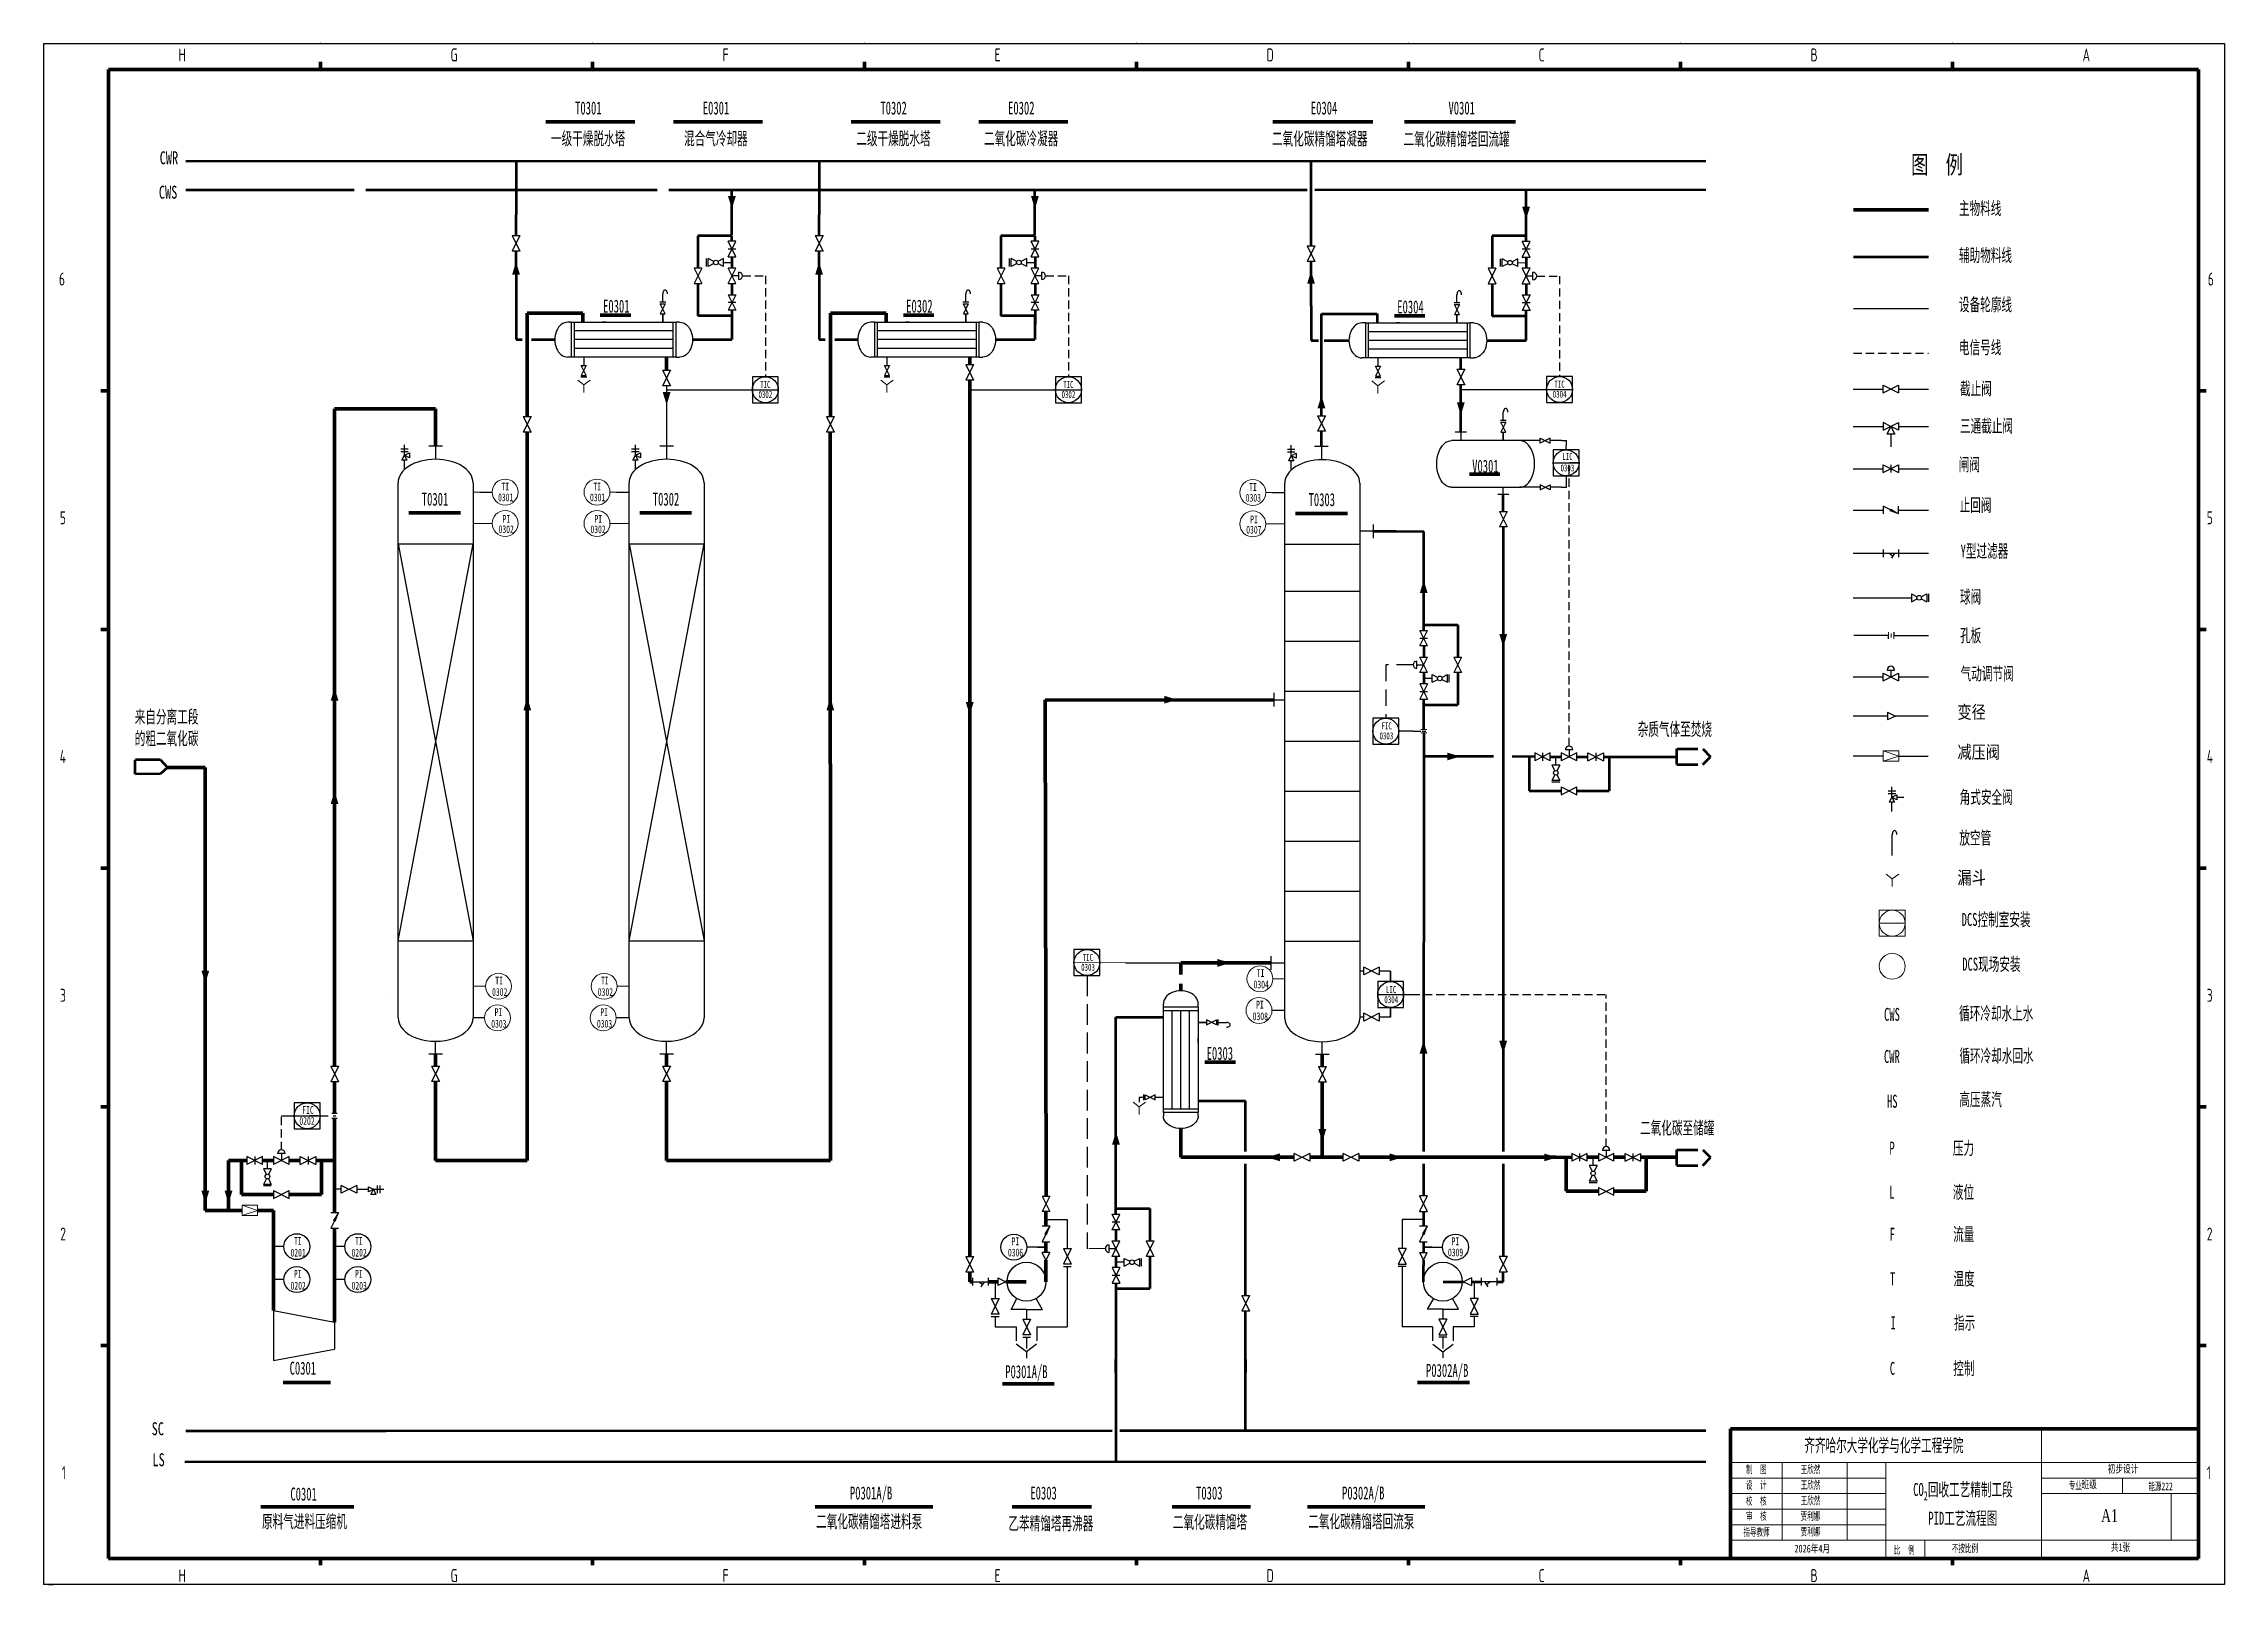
# Model space of a CAD drawing. Header units: inches. Extents: x 9135 to 19446, y -2384 to -733.
# Drawn here: x 9135 to 9976, y -1513 to -919 of the extents above; entities that cross this region are included whole.
import ezdxf

# ---------------------------------------------------------------- set-up
doc = ezdxf.new("R2010")
doc.units = ezdxf.units.IN
doc.header["$MEASUREMENT"] = 0
for name, pattern in [('ACAD_ISO02W100', [11, 8, -3]), ('HIDDEN', [9.525, 6.35, -3.175]), ('HIDDEN2', [4.7625, 3.175, -1.5875])]:
    doc.linetypes.add(name, pattern=pattern)
for name, color, linetype, lineweight in [('1-主物流线-粗实线', 4, 'Continuous', 90), ('12-阀门与管件', 3, 'Continuous', 25), ('15-进出物流标志', 7, 'Continuous', 25), ('16-图框与标题栏', 7, 'Continuous', 25), ('18-仪表', 4, 'Continuous', 25), ('19-信号线', 4, 'HIDDEN', 25), ('2-辅助物流线-中粗线', 6, 'Continuous', 50), ('20-文本', 7, 'Continuous', 25), ('3-设备外轮廓线-细实线', 7, 'Continuous', 25), ('4-设备内部件-细实线', 150, 'Continuous', 25), ('4主物料线', 6, 'Continuous', 90), ('5-公用工程-冷却水与回水', 3, 'Continuous', 50), ('6-公用工程-中、低压蒸汽与凝水回管', 1, 'Continuous', 50), ('7设备轮廓线', 7, 'Continuous', 25), ('e-设备外轮廓', 7, 'Continuous', 25), ('f-仪表', 4, 'Continuous', 18), ('g-控制线', 4, 'HIDDEN2', 18), ('h-阀门管件', 3, 'Continuous', 18), ('m-表格内线', 7, 'Continuous', 18), ('p-名称下方横线', 7, 'Continuous', 80), ('q-表内文字', 7, 'Continuous', 18), ('r-图内文字', 7, 'Continuous', 18), ('r-图内文字 @ 1', 7, 'Continuous', 18), ('剖面线', 7, 'Continuous', 18), ('文本', 7, 'Continuous', 5), ('箭头', 7, 'Continuous', 25), ('细线', 7, 'Continuous', 15)]:
    doc.layers.add(name, color=color, linetype=linetype, lineweight=lineweight)
doc.layers.add('9文字', color=7, linetype='Continuous')
doc.layers.add('FRAME 050', color=6, linetype='Continuous')
doc.layers.add('b-辅助物料线', color=7, linetype='Continuous', lineweight=50, true_color=0x541be4)
doc.styles.add('HGCAD', font='gbenor.shx', dxfattribs={"width": 0.75, "bigfont": 'gbcbig.shx'})
doc.styles.get("Standard").update_dxf_attribs({"font": 'simfang.ttf', "width": 0.7, "height": 5})
doc.styles.add('UP-文字', font='gbenor.shx', dxfattribs={"bigfont": 'gbcbig.shx'})
doc.styles.add('仿宋', font='simfang.ttf', dxfattribs={"width": 0.6})

msp = doc.modelspace()

# ---------------------------------------------------------------- texts
at = {"layer": '1-主物流线-粗实线', "color": 7, "lineweight": 30, "char_height": 3, "attachment_point": 1}
for s, width, insert in [('初步设计', 31.2193, (9931.35, -1466.52)), ('班级', 31.2193, (9921.24, -1472.52)), ('2026年4月', 60.0011, (9810.52, -1497.27)), ('共1张', 60.0184, (9932.56, -1496.75))]:
    msp.add_mtext_dynamic_manual_height_columns(s, width=width, gutter_width=15, heights=[0], dxfattribs=dict(at, insert=insert))
at = {"layer": '15-进出物流标志', "color": 7, "char_height": 5, "attachment_point": 1, "style": 'HGCAD'}
for s, insert in [('G', (9292.26, -920.43)), ('F', (9397.16, -920.43)), ('E', (9502.05, -920.43)), ('D', (9606.95, -920.43)), ('C', (9711.84, -920.43)), ('B', (9816.74, -920.43)), ('G', (9292.26, -1506.7)), ('F', (9397.16, -1506.7)), ('E', (9502.05, -1506.7)), ('D', (9606.95, -1506.7)), ('B', (9816.74, -1506.7)), ('A', (9921.63, -1506.7))]:
    msp.add_mtext(s, dxfattribs=dict(at, insert=insert))
for s, insert, width in [('A', (9921.63, -920.43), 2.1443), ('C', (9711.84, -1506.7), 2.1653)]:
    msp.add_mtext(s, dxfattribs=dict(at, insert=insert, width=width))
at = {"layer": '20-文本', "color": 7, "char_height": 5, "attachment_point": 5, "style": 'UP-文字'}
for s, insert in [('\\pt21.66535;{\\fFangSong|b0|i0|c134|p49;\\W0.7;CWR}', (9183.64, -962.62)), ('{\\fFangSong|b0|i0|c134|p49;\\W0.7;CWS}', (9183.32, -975.88)), ('\\pt21.66535;{\\fFangSong|b0|i0|c134|p49;\\W0.7;SC\\Fgbenor,gbcbig|c134; }', (9179.34, -1452.61)), ('\\pt44.7071;{\\fFangSong|b0|i0|c134|p49;\\W0.7;LS }', (9179.65, -1464.55))]:
    msp.add_mtext_dynamic_manual_height_columns(s, width=42.7428, gutter_width=12.5, heights=[0], dxfattribs=dict(at, insert=insert))
at = {"layer": 'q-表内文字', "color": 7, "attachment_point": 5, "style": '仿宋'}
for s, insert, char_height, width in [('制  图', (9795.79, -1468.43), 3, 20.0022), ('王欣然', (9816.69, -1468.43), 3, 20.0022), ('校  核', (9795.79, -1480.58), 3, 20.0022), ('设  计', (9795.79, -1474.47), 3, 20.0022), ('王欣然', (9816.69, -1474.43), 3, 20.0022), ('王欣然', (9816.69, -1480.43), 3, 20.0022), ('        专业', (9912.99, -1474.57), 3, 20.0022), ('能源222', (9951.71, -1474.96), 3, 20.0022), ('审  核', (9795.79, -1486.42), 3, 20.0022), ('贾利娜', (9816.69, -1486.43), 3, 20.0022), ('{\\H0.7143x;PID工艺流程图}', (9875.44, -1487.34), 7, 58.3243), ('{\\fTimes New Roman|b0|i0|c186|p18;\\W0.7;A1}', (9932.01, -1486.07), 5, 60.0065), ('指导教师', (9795.89, -1492.56), 3, 20.0022), ('贾利娜', (9816.69, -1492.43), 3, 20.0022), ('不按比例', (9876.26, -1498.86), 3, 20.0022), ('比  例', (9852.82, -1499.49), 3, 20.0022)]:
    msp.add_mtext(s, dxfattribs=dict(at, insert=insert, char_height=char_height, width=width))
at = {"layer": 'q-表内文字', "color": 7, "insert": (9875.49, -1476.85), "char_height": 5, "attachment_point": 5, "style": '仿宋'}
msp.add_mtext_dynamic_manual_height_columns('\\A1;CO{\\H0.7x;\\S^ 2;}回收工艺精制工段', width=59.9009, gutter_width=25, heights=[0], dxfattribs=at)
at = {"layer": 'r-图内文字', "color": 7, "lineweight": 18, "style": '仿宋', "width": 0.6}
for s, p in [('TIC', (9411.64, -1051.34)), ('TIC', (9528.51, -1051.34)), ('TIC', (9717.94, -1051.24)), ('0302', (9411, -1055.18)), ('0302', (9527.87, -1055.18)), ('0304', (9717.3, -1055.08)), ('LIC', (9720.99, -1079.05)), ('0303', (9720.3, -1083.5)), ('0303', (9650.49, -1186.8)), ('FIC', (9651.27, -1182.95)), ('TIC', (9536.01, -1272.25)), ('0303', (9535.43, -1276)), ('0304', (9652.36, -1288.48)), ('LIC', (9652.98, -1284.64))]:
    msp.add_text(s, height=2.708, dxfattribs=at).set_placement(p)
at = {"layer": 'r-图内文字', "style": '仿宋'}
for s, insert, char_height, width, attachment_point in [('                     {\\W0.7;    图  例}', (9782.15, -961.69), 7, 128.7525, 1), ('主物料线', (9873.95, -979.54), 5, 56.4621, 1), ('辅助物料线', (9873.95, -997.64), 5, 55.7465, 1), ('\\pt2.45;设备轮廓线', (9873.95, -1016.66), 5, 53.2422, 1), ('电信号线', (9873.95, -1033.17), 5, 43.6369, 1), ('\\pt2.45;截止阀', (9874.34, -1049.05), 5, 52.0191, 1), ('\\pt2.45;三通截止阀', (9874.34, -1063.45), 5, 52.0191, 1), ('\\pt2.45; 闸阀', (9871.83, -1078.34), 5, 52.0191, 1), ('\\pt3.5;止回阀', (9874.22, -1093.96), 5, 51.3862, 1), ('\\pt3.5;Y型过滤器', (9874.58, -1111.68), 5, 51.3862, 1), ('\\pt3.5;球阀  ', (9874.34, -1129.32), 5, 51.3862, 1), ('\\pt3.5;{\\W0.8; 变径}', (9870.66, -1173.76), 5, 53.9397, 1), ('\\pt3.5;{\\W0.8; 减压阀}', (9870.66, -1189.18), 5, 53.9397, 1), ('\\pt2.45;角式安全阀', (9874.22, -1206.56), 5, 54.3311, 1), ('\\pt3.5;放空管', (9874.11, -1222.26), 5, 54.3311, 1), ('\\pt3.5;{\\W0.8; 漏斗}', (9870.66, -1237.61), 5, 53.9397, 1), ('  DCS控制室安装', (9886.24, -1256.52), 5, 58.2916, 5), ('DCS现场安装', (9886.46, -1273.75), 5, 58.1425, 5), ('\\pt3.5;CWS', (9845.07, -1290.32), 5, 51.3862, 1), ('\\pt3.5;循环冷却水上水', (9873.99, -1289.93), 5, 54.7954, 1), ('\\pt3.5;CWR', (9845.02, -1306.55), 5, 51.3862, 1), ('\\pt3.5;循环冷却水回水', (9874.11, -1306.27), 5, 56.1943, 1), ('\\pt3.5;HS', (9846.18, -1323.81), 5, 51.3862, 1), ('\\pt3.5;高压蒸汽', (9874.11, -1323.1), 5, 56.1943, 1), ('\\pt5;P           压力', (9847.13, -1341.87), 5, 74.7229, 1), ('\\pt5;L           液位', (9847.12, -1358.86), 5, 79.8512, 1), ('\\pt5;F           流量', (9847.22, -1375.09), 5, 64.124, 1), ('\\pt5;T           温度', (9847.34, -1392.24), 5, 60.8266, 1), ('\\pt5;I           指示', (9847.55, -1409.21), 5, 62.5682, 1)]:
    msp.add_mtext(s, dxfattribs=dict(at, insert=insert, char_height=char_height, width=width, attachment_point=attachment_point))
at = {"layer": 'r-图内文字', "color": 7, "char_height": 5, "attachment_point": 1, "style": '仿宋'}
for s, insert in [('E0301', (9351.07, -1017.27, 528.15)), ('E0302', (9467.95, -1017.27, 528.15)), ('E0304', (9657.34, -1017.56, 528.15)), ('V0301', (9686.23, -1078.97, 528.15)), ('E0303', (9583.82, -1305.35, 528.15))]:
    msp.add_mtext_dynamic_manual_height_columns(s, width=27.6908, gutter_width=7.39, heights=[0], dxfattribs=dict(at, insert=insert))
at = {"layer": 'r-图内文字', "char_height": 5, "attachment_point": 1, "style": '仿宋'}
for s, width, gutter_width, heights, insert in [('{\\fSimSun|b0|i0|c134|p2;\\C0;孔板}', 15.5322, 25, [0], (9874.37, -1144.21)), ('{\\fSimSun|b0|i0|c134|p2;\\C0;气动调节阀}', 60.3232, 25, [8.22], (9874.6, -1158.95)), ('来自分离工段\\P的粗二氧化碳', 56.7018, 12.5, [0], (9170.46, -1175.58)), (' C0301 ', 27.6908, 7.39, [0], (9228.14, -1426.71, -594.08))]:
    msp.add_mtext_dynamic_manual_height_columns(s, width=width, gutter_width=gutter_width, heights=heights, dxfattribs=dict(at, insert=insert))
at = {"layer": 'r-图内文字', "color": 7, "insert": (9847.29, -1426.78), "char_height": 5, "width": 62.5682, "attachment_point": 1, "style": '仿宋'}
msp.add_mtext('\\pt5;C           控制', dxfattribs=at)
at = {"layer": 'r-图内文字 @ 1', "color": 7, "lineweight": 18, "style": '仿宋', "width": 0.6}
for s, height, p in [('T0301', 5, (9340.28, -945.89)), ('E0301', 5, (9389.52, -945.89)), ('T0302', 5, (9458, -945.89)), ('E0302', 5, (9507.24, -945.89)), ('E0304', 5, (9624.02, -945.89)), ('V0301', 5, (9677.09, -945.89)), ('  一级干燥脱水塔', 5, (9326.91, -957.62)), ('   混合气冷却器', 5, (9376.15, -957.62)), ('  二级干燥脱水塔', 5, (9444.64, -957.62)), ('  二氧化碳冷凝器', 5, (9493.88, -957.62)), ('二氧化碳精馏塔凝器', 5, (9609.03, -957.7)), ('二氧化碳精馏塔回流罐', 5, (9659.76, -957.85)), ('T0301', 5, (9281.16, -1096.69)), ('0301', 3, (9310.58, -1095)), ('TI', 3, (9311.88, -1090.83)), ('0301', 3, (9346.01, -1095)), ('TI', 3, (9347.31, -1090.83)), ('T0302', 5, (9370.24, -1096.69)), ('0303', 3, (9598.9, -1095.18)), ('TI', 3, (9600.2, -1091.01)), ('T0303', 5, (9623.13, -1096.87)), ('PI', 3, (9312.3, -1103.31)), ('PI', 3, (9347.73, -1103.31)), ('PI', 3, (9600.62, -1103.5)), ('0302', 3, (9310.76, -1107.29)), ('0302', 3, (9346.19, -1107.29)), ('0307', 3, (9599.09, -1107.47)), ('TI', 3, (9309.49, -1281.28)), ('TI', 3, (9350.26, -1281.28)), ('TI', 3, (9603.16, -1278.4)), ('0302', 3, (9308.26, -1285.68)), ('0302', 3, (9349.03, -1285.68)), ('0304', 3, (9601.93, -1282.79)), ('0303', 3, (9307.93, -1297.93)), ('PI', 3, (9309.23, -1293.45)), ('0303', 3, (9348.7, -1297.93)), ('PI', 3, (9350, -1293.45)), ('0308', 3, (9601.59, -1295.04)), ('PI', 3, (9602.9, -1290.57)), ('P0301A/B', 5, (9506.16, -1433.07)), ('P0302A/B', 5, (9668.42, -1432.57)), (' C0301', 5, (9228.43, -1480.24)), ('P0301A/B', 5, (9446.26, -1479.84)), ('E0303', 5, (9515.84, -1479.84)), ('T0303', 5, (9579.74, -1479.84)), ('P0302A/B', 5, (9636.05, -1479.84)), ('原料气进料压缩机', 5, (9219.54, -1490.78)), ('二氧化碳精馏塔进料泵', 5, (9433.23, -1490.81)), ('乙苯精馏塔再沸器', 5, (9507.4, -1491.56)), ('二氧化碳精馏塔', 5, (9570.8, -1491.03)), ('二氧化碳精馏塔回流泵', 5, (9623.02, -1490.81))]:
    msp.add_text(s, height=height, dxfattribs=at).set_placement(p)
at = {"layer": 'r-图内文字 @ 1', "lineweight": 18, "style": '仿宋', "width": 0.6}
for s, p in [('FIC', (9235.09, -1331.19, -1650.37)), ('0202', (9233.95, -1335.4, -1650.37)), ('TI', (9231.86, -1381.65, -1650.37)), ('TI', (9255.4, -1381.65, -1650.37)), ('PI', (9508.59, -1381.83)), ('PI', (9678.27, -1381.8)), ('0201', (9230.51, -1386.19, -1650.37)), ('0202', (9254.04, -1386.19, -1650.37)), ('0306', (9507.18, -1386.13)), ('0309', (9676.88, -1386.1)), ('0202', (9230.54, -1398.9, -1650.37)), ('PI', (9231.86, -1394.36, -1650.37)), ('0203', (9254.08, -1398.9, -1650.37)), ('PI', (9255.4, -1394.36, -1650.37))]:
    msp.add_text(s, height=3, dxfattribs=at).set_placement(p)
at = {"layer": '剖面线', "color": 7, "lineweight": 20, "char_height": 5, "attachment_point": 1, "style": '仿宋'}
for s, insert in [('{\\fSimSun|b0|i0|c134|p2;   杂质气体至焚烧}', (9743.95, -1180.34)), ('{\\fSimSun|b0|i0|c134|p2;二氧化碳至储罐}', (9750.97, -1334.09))]:
    msp.add_mtext_dynamic_manual_height_columns(s, width=37.2426, gutter_width=25, heights=[0], dxfattribs=dict(at, insert=insert))
at = {"layer": '文本', "color": 7, "char_height": 5, "style": 'HGCAD'}
for s, insert, attachment_point in [('H', (9187.37, -920.43), 1), ('6', (9143.55, -1006.84), 3), ('5', (9143.92, -1098.88), 3), ('5', (9969.54, -1098.88), 1), ('4', (9143.92, -1190.92), 3), ('4', (9969.54, -1190.92), 1), ('3', (9143.92, -1282.96), 3), ('3', (9969.54, -1282.96), 1), ('2', (9143.92, -1374.99), 3), ('2', (9969.54, -1374.99), 1), ('1', (9143.92, -1467.03), 3), ('1', (9969.54, -1467.03), 1), ('H', (9187.37, -1506.7), 1)]:
    msp.add_mtext(s, dxfattribs=dict(at, insert=insert, attachment_point=attachment_point))
at = {"layer": '文本', "color": 7, "char_height": 5}
for s, insert, width, attachment_point, style in [('6', (9969.92, -1006.84), 2.1653, 1, 'HGCAD'), ('{\\H1.4x; }     齐齐哈尔大学化学与化学工程学院{\\H1.4x; }                     ', (9801.25, -1459.25), 107.6665, 4, '仿宋')]:
    msp.add_mtext(s, dxfattribs=dict(at, insert=insert, width=width, attachment_point=attachment_point, style=style))

# ---------------------------------------------------------------- hatches: boundary and pattern name
h = msp.add_hatch(color=7)
h.dxf.hatch_style = 2
h.paths.add_polyline_path([(9850.68, -1099.89), (9847.68, -1097.99), (9847.35, -1098.65)])
h = msp.add_hatch(color=7)
h.dxf.hatch_style = 2
h.paths.add_polyline_path([(9249.02, -1369.3), (9247.12, -1372.3), (9247.78, -1372.62)])
h = msp.add_hatch(color=7)
h.dxf.hatch_style = 2
h.paths.add_polyline_path([(9523.36, -1374.49), (9521.47, -1377.49), (9522.12, -1377.82)])
h = msp.add_hatch(color=7)
h.dxf.hatch_style = 2
h.paths.add_polyline_path([(9668.93, -1374.46), (9667.03, -1377.46), (9667.69, -1377.79)])

# ---------------------------------------------------------------- linework, layer by layer
at = {"color": 7, "lineweight": 25}
for points in [[(9844.68, -1096.89), (9844.68, -1099.89)], [(9850.68, -1099.89), (9844.68, -1096.89)], [(9850.68, -1099.89), (9850.68, -1096.89)], [(9846.44, -1176.3), (9849.44, -1177.8)], [(9846.44, -1176.3), (9846.44, -1179.3)], [(9849.44, -1177.8), (9846.44, -1179.3)], [(9523.36, -1374.49), (9520.36, -1374.49)], [(9523.36, -1374.49), (9520.36, -1380.49)], [(9668.93, -1374.46), (9665.93, -1374.46)], [(9668.93, -1374.46), (9665.93, -1380.46)], [(9520.36, -1380.49), (9523.36, -1380.49)], [(9521.86, -1387.6), (9520.36, -1384.6)], [(9523.36, -1384.6), (9520.36, -1384.6)], [(9523.36, -1384.6), (9521.86, -1387.6)], [(9665.93, -1380.46), (9668.93, -1380.46)], [(9665.93, -1384.57), (9667.43, -1387.57)], [(9665.93, -1384.57), (9668.93, -1384.57)], [(9667.43, -1387.57), (9668.93, -1384.57)], [(9503.36, -1394.4), (9506.36, -1395.9)], [(9503.36, -1394.4), (9503.36, -1397.4)], [(9506.36, -1395.9), (9503.36, -1397.4)], [(9685.92, -1394.37), (9682.92, -1395.87)], [(9682.92, -1395.87), (9685.92, -1397.37)], [(9685.92, -1394.37), (9685.92, -1397.37)], [(9514.38, -1422.94), (9510.36, -1419.97)], [(9518.19, -1419.97), (9514.38, -1422.94)], [(9671.1, -1419.95), (9674.91, -1422.91)], [(9674.91, -1422.91), (9678.93, -1419.95)], [(9514.38, -1422.94), (9514.38, -1425.31)], [(9674.91, -1422.91), (9674.91, -1425.28)]]:
    msp.add_lwpolyline(points, dxfattribs=at)
at = {"color": 7, "lineweight": 0}
for points in [[(9850.68, -1099.89), (9847.68, -1097.99), (9847.35, -1098.65)], [(9523.36, -1374.49), (9521.47, -1377.49), (9522.12, -1377.82)], [(9668.93, -1374.46), (9667.03, -1377.46), (9667.69, -1377.79)]]:
    msp.add_lwpolyline(points, close=True, dxfattribs=at)
at = {"color": 7, "lineweight": 25, "elevation": -1650.37}
for points in [[(9249.02, -1369.3), (9246.02, -1369.3)], [(9249.02, -1369.3), (9246.02, -1375.3)], [(9246.02, -1375.3), (9249.02, -1375.3)]]:
    msp.add_lwpolyline(points, dxfattribs=at)
at = {"color": 7, "lineweight": 0, "elevation": -1650.37}
msp.add_lwpolyline([(9249.02, -1369.3), (9247.12, -1372.3), (9247.78, -1372.62)], close=True, dxfattribs=at)
at = {"color": 6, "lineweight": 25}
for points in [[(9521.86, -1371.92), (9523.89, -1371.92)], [(9523.89, -1371.92), (9530.07, -1371.92)], [(9530.07, -1371.92), (9530.07, -1383.14)], [(9665.39, -1371.89), (9659.21, -1371.89)], [(9659.21, -1371.89), (9659.21, -1383.12)], [(9667.43, -1371.89), (9665.39, -1371.89)], [(9502.28, -1395.9), (9502.28, -1402.41)], [(9530.07, -1390.05), (9530.07, -1413.34)], [(9659.21, -1390.02), (9659.21, -1413.31)], [(9687, -1395.87), (9687, -1402.38)], [(9502.28, -1409.31), (9502.28, -1413.34)], [(9514.38, -1406.55), (9514.38, -1410.36)], [(9674.91, -1406.52), (9674.91, -1410.33)], [(9687, -1409.28), (9687, -1413.31)], [(9502.28, -1413.34), (9510.36, -1413.34)], [(9510.36, -1413.34), (9510.36, -1418.72)], [(9514.38, -1417.26), (9514.38, -1421.62)], [(9518.31, -1413.34), (9527.42, -1413.34)], [(9518.31, -1413.34), (9518.31, -1418.72)], [(9670.97, -1413.31), (9661.87, -1413.31)], [(9670.97, -1413.31), (9670.97, -1418.69)], [(9674.91, -1417.23), (9674.91, -1421.59)], [(9687, -1413.31), (9678.93, -1413.31)], [(9678.93, -1413.31), (9678.93, -1418.69)]]:
    msp.add_lwpolyline(points, dxfattribs=at)
at = {"color": 7, "lineweight": 25}
for centre in [(9514.36, -1395.89), (9674.93, -1395.86)]:
    msp.add_circle(centre, 7.5, dxfattribs=at)
at = {"layer": '1-主物流线-粗实线', "color": 4, "lineweight": 90}
for p, q in [((9833.33, -982.7), (9862.18, -982.7)), ((9321.83, -1022.43), (9343.31, -1022.43)), ((9321.84, -1062.35), (9321.83, -1022.43)), ((9337.12, -1022.43), (9337.12, -1022.43)), ((9343.31, -1022.43), (9343.31, -1025.97)), ((9438.71, -1022.43), (9460.18, -1022.43)), ((9438.71, -1062.35), (9438.71, -1022.43)), ((9453.99, -1022.43), (9453.99, -1022.43)), ((9460.18, -1022.43), (9460.18, -1025.97)), ((9375.58, -1044.44), (9375.58, -1039.43)), ((9492.46, -1042.29), (9492.46, -1039.43)), ((9492.46, -1347.89), (9492.46, -1048.29)), ((9247.52, -1308.13), (9247.52, -1059.4)), ((9247.52, -1059.4), (9286.46, -1059.4)), ((9286.46, -1073.58), (9286.46, -1059.4)), ((9321.79, -1068.35), (9321.79, -1073.58)), ((9321.79, -1073.58), (9321.79, -1349.12)), ((9438.67, -1068.35), (9438.67, -1073.58)), ((9438.71, -1318.76), (9438.67, -1073.58)), ((9609.81, -1171.51), (9521.58, -1171.66)), ((9521.58, -1171.57), (9521.89, -1362.85)), ((9183.06, -1197.58), (9197.67, -1197.58)), ((9197.67, -1368.42, -1650.37), (9197.67, -1197.58, -1650.37)), ((9573.86, -1277.45), (9573.86, -1272.98)), ((9573.86, -1272.98), (9594.57, -1272.98)), ((9608.74, -1273.01), (9594.57, -1272.98)), ((9573.86, -1283.74), (9573.86, -1280.99)), ((9247.52, -1308.13), (9247.52, -1312.8)), ((9247.52, -1311.89), (9247.52, -1312.8)), ((9286.46, -1308.1), (9286.46, -1312.76)), ((9286.46, -1311.86), (9286.46, -1312.76)), ((9375.54, -1308.1), (9375.54, -1312.76)), ((9375.54, -1311.86), (9375.54, -1312.76)), ((9628.43, -1308.28), (9628.43, -1312.94)), ((9247.52, -1318.8), (9247.52, -1330.89, -657.48)), ((9286.46, -1318.76), (9286.46, -1349.12)), ((9375.54, -1318.76), (9375.54, -1349.12)), ((9438.71, -1318.76), (9438.71, -1349.12)), ((9628.43, -1318.94), (9628.43, -1342.03)), ((9247.52, -1332.89, -766.2), (9247.52, -1349.16, -1650.37)), ((9573.86, -1336.87), (9573.86, -1347.9)), ((9628.43, -1342.03), (9628.43, -1347.92)), ((9211.58, -1349.16, -1650.37), (9206.62, -1349.16, -1650.37)), ((9206.62, -1349.16, -1650.37), (9206.62, -1368.42, -1650.37)), ((9211.58, -1349.16, -1650.37), (9211.58, -1362.28, -1650.37)), ((9213.72, -1349.16, -1650.37), (9211.58, -1349.16, -1650.37)), ((9219.72, -1349.16, -1650.37), (9224.01, -1349.16, -1650.37)), ((9230.01, -1349.16, -1650.37), (9234.29, -1349.16, -1650.37)), ((9247.52, -1349.16, -1650.37), (9240.29, -1349.16, -1650.37)), ((9242.43, -1349.16, -1650.37), (9242.43, -1362.28, -1650.37)), ((9247.52, -1369.3, -1650.37), (9247.52, -1349.16, -1650.37)), ((9286.46, -1349.12), (9321.79, -1349.12)), ((9375.58, -1349.12, -1650.37), (9383.53, -1349.12, -1650.37)), ((9383.53, -1349.12, -1650.37), (9438.71, -1349.12, -1650.37)), ((9492.46, -1386.15), (9492.46, -1347.89)), ((9617.59, -1347.92), (9573.86, -1347.9)), ((9636.48, -1347.93), (9623.59, -1347.92)), ((9718.64, -1347.93), (9642.48, -1347.93)), ((9707.21, -1347.93), (9724.63, -1347.99)), ((9722.49, -1347.98), (9722.49, -1361.03)), ((9730.63, -1347.91), (9734.91, -1347.91)), ((9740.91, -1347.91), (9745.19, -1347.91)), ((9765.2, -1347.91), (9751.19, -1347.91)), ((9753.33, -1347.91), (9753.33, -1361.03)), ((9211.58, -1362.28, -1650.37), (9224.01, -1362.28, -1650.37)), ((9230.01, -1362.28, -1650.37), (9242.43, -1362.28, -1650.37)), ((9722.49, -1361.03), (9734.91, -1361.03)), ((9740.91, -1361.03), (9753.33, -1361.03)), ((9211.85, -1368.42, -1650.37), (9200.64, -1368.42, -1650.37)), ((9223.98, -1368.42, -1650.37), (9217.85, -1368.42, -1650.37)), ((9218.79, -1368.42, -1650.37), (9217.85, -1368.42, -1650.37)), ((9223.98, -1406.98, -1650.37), (9223.98, -1368.42, -1650.37)), ((9247.52, -1411.44, -1650.37), (9247.52, -1375.3, -1650.37)), ((9492.46, -1395.9), (9492.46, -1392.15))]:
    msp.add_line(p, q, dxfattribs=at)
at = {"layer": '1-主物流线-粗实线', "color": 7, "lineweight": 90}
for p, q in [((9157.32, -1052.39), (9160.32, -1052.39)), ((9157.32, -1144.42), (9160.32, -1144.42)), ((9242.05, -1502.57), (9242.05, -1505.2))]:
    msp.add_line(p, q, dxfattribs=at)
at = {"layer": '1-主物流线-粗实线', "color": 7, "lineweight": 25}
for p, q in [((9681.85, -1068.39), (9681.85, -1071.59)), ((9274.47, -1082.81), (9274.47, -1079.19)), ((9363.55, -1082.81), (9363.55, -1079.19)), ((9616.44, -1082.99), (9616.44, -1079.37)), ((9609.81, -1171.51), (9613.97, -1171.51)), ((9649.79, -1285.2), (9662.83, -1285.2)), ((9557.81, -1324.81), (9557.81, -1326.64))]:
    msp.add_line(p, q, dxfattribs=at)
at = {"layer": '1-主物流线-粗实线', "color": 7, "lineweight": 25, "true_color": 0xffffff}
for p, q in [((9848.1, -1214.65), (9848.1, -1211.02)), ((9850.02, -1209.1), (9852.69, -1209.1))]:
    msp.add_line(p, q, dxfattribs=at)
at = {"layer": '1-主物流线-粗实线', "lineweight": 25}
for p, q in [((9231.92, -1326.92, -1650.37), (9231.92, -1336.92, -1650.37)), ((9241.92, -1326.92, -1650.37), (9231.92, -1326.92, -1650.37)), ((9241.92, -1336.92, -1650.37), (9241.92, -1326.92, -1650.37)), ((9231.92, -1331.92, -1650.37), (9241.92, -1331.92, -1650.37)), ((9231.92, -1336.92, -1650.37), (9241.92, -1336.92, -1650.37)), ((9246.52, -1330.89, -711.89), (9248.52, -1330.89, -711.89)), ((9246.52, -1332.89, -711.89), (9248.52, -1332.89, -711.89)), ((9247.02, -1331.89, -711.89), (9248.02, -1331.89, -711.89))]:
    msp.add_line(p, q, dxfattribs=at)
at = {"layer": '1-主物流线-粗实线', "color": 0, "lineweight": 25}
msp.add_line((9256.08, -1360.27, -1650.37), (9260.56, -1360.27, -1650.37), dxfattribs=at)
at = {"layer": '1-主物流线-粗实线', "color": 6, "lineweight": 25}
for p, q in [((9527.42, -1413.34), (9530.07, -1413.34)), ((9661.87, -1413.31), (9659.21, -1413.31))]:
    msp.add_line(p, q, dxfattribs=at)
at = {"layer": '1-主物流线-粗实线', "color": 7, "lineweight": 25}
for points in [[(9408.64, -1046.99), (9408.64, -1056.99), (9418.64, -1056.99), (9418.64, -1046.99)], [(9525.52, -1046.99), (9525.52, -1056.99), (9535.52, -1056.99), (9535.52, -1046.99)], [(9714.95, -1046.89), (9714.95, -1056.89), (9724.95, -1056.89), (9724.95, -1046.89)], [(9717.5, -1075.16), (9717.5, -1085.16), (9727.5, -1085.16), (9727.5, -1075.16)], [(9647.9, -1178.65), (9647.9, -1188.65), (9657.9, -1188.65), (9657.9, -1178.65)], [(9532.67, -1267.85), (9532.67, -1277.85), (9542.67, -1277.85), (9542.67, -1267.85)], [(9649.79, -1280.2), (9649.79, -1290.2), (9659.79, -1290.2), (9659.79, -1280.2)]]:
    msp.add_lwpolyline(points, close=True, dxfattribs=at)
at = {"layer": '1-主物流线-粗实线', "color": 4, "lineweight": 90, "elevation": -1650.37}
msp.add_lwpolyline([(9200.64, -1368.42), (9197.67, -1368.42)], dxfattribs=at)
at = {"layer": '1-主物流线-粗实线', "color": 4, "lineweight": 90}
for points in [[(9521.86, -1368.85), (9521.86, -1374.49)], [(9521.86, -1380.49), (9521.86, -1384.6)], [(9521.86, -1387.6), (9521.86, -1389.64)], [(9493.56, -1395.9), (9492.46, -1395.9)], [(9502.28, -1395.9), (9499.56, -1395.9)], [(9503.36, -1395.9), (9502.28, -1395.9)], [(9514.29, -1395.9), (9506.38, -1395.9)], [(9521.86, -1395.9), (9521.86, -1389.64)]]:
    msp.add_lwpolyline(points, dxfattribs=at)
at = {"layer": '1-主物流线-粗实线', "color": 3, "lineweight": 25}
for centre in [(9394.57, -1002.94), (9511.44, -1002.94), (9700.83, -1003.02), (9858.59, -1132.21), (9673.74, -1163.29), (9718.48, -1199.71), (9732.87, -1354.11), (9221.63, -1355.36, -1650.37), (9555.06, -1388.38)]:
    msp.add_circle(centre, 0.886, dxfattribs=at)
at = {"layer": '1-主物流线-粗实线', "color": 7, "lineweight": 25}
for centre in [(9413.64, -1051.99), (9530.52, -1051.99), (9719.95, -1051.89), (9722.5, -1080.16), (9652.9, -1183.65), (9537.67, -1272.85), (9654.79, -1285.2)]:
    msp.add_circle(centre, 5, dxfattribs=at)
at = {"layer": '1-主物流线-粗实线', "lineweight": 25}
msp.add_circle((9236.92, -1331.92, -1650.37), 5, dxfattribs=at)
at = {"layer": '12-阀门与管件', "lineweight": 25}
for p, q in [((9316, -992.54), (9319, -998.54)), ((9399.26, -1000.79), (9402.26, -994.79)), ((9402.26, -997.79), (9399.26, -997.79)), ((9432.88, -992.54), (9435.88, -998.54)), ((9516.14, -1000.79), (9519.14, -994.79)), ((9519.14, -997.79), (9516.14, -997.79)), ((9622.6, -996.57), (9625.6, -1002.57)), ((9705.53, -1000.87), (9708.53, -994.87)), ((9708.53, -997.87), (9705.53, -997.87)), ((9389.14, -1005.08), (9386.14, -1011.08)), ((9399.26, -1011.08), (9402.26, -1005.08)), ((9403.41, -1008.08), (9400.76, -1008.08)), ((9403.41, -1009.52), (9403.41, -1006.63)), ((9506.01, -1005.08), (9503.01, -1011.08)), ((9516.14, -1011.08), (9519.14, -1005.08)), ((9520.28, -1008.08), (9517.64, -1008.08)), ((9520.28, -1009.52), (9520.28, -1006.63)), ((9695.4, -1005.16), (9692.4, -1011.16)), ((9705.53, -1011.16), (9708.53, -1005.16)), ((9709.67, -1008.16), (9707.03, -1008.16)), ((9709.67, -1009.6), (9709.67, -1006.71)), ((9399.26, -1015.36), (9402.26, -1021.36)), ((9516.14, -1015.36), (9519.14, -1021.36)), ((9705.53, -1015.44), (9708.53, -1021.44)), ((9402.26, -1018.36), (9399.26, -1018.36)), ((9519.14, -1018.36), (9516.14, -1018.36)), ((9708.53, -1018.44), (9705.53, -1018.44)), ((9490.96, -1042.29), (9493.96, -1048.29)), ((9374.04, -1044.44), (9377.04, -1050.44)), ((9680.35, -1044.06), (9683.35, -1050.06)), ((9844.68, -1053.23), (9850.68, -1050.23)), ((9320.29, -1062.35), (9323.29, -1068.35)), ((9437.17, -1062.35), (9440.17, -1068.35)), ((9626.6, -1062.03), (9629.6, -1068.03)), ((9847.68, -1066.12), (9849.18, -1069.12)), ((9273.01, -1074.74), (9275.92, -1074.74)), ((9273.01, -1075.8), (9275.92, -1075.8)), ((9274.47, -1077.26), (9274.47, -1073.21)), ((9274.47, -1077.26), (9276.4, -1076.29)), ((9276.4, -1076.29), (9276.4, -1078.22)), ((9362.09, -1074.74), (9365, -1074.74)), ((9362.09, -1075.8), (9365, -1075.8)), ((9363.55, -1077.26), (9363.55, -1073.21)), ((9363.55, -1077.26), (9365.47, -1076.29)), ((9365.47, -1076.29), (9365.47, -1078.22)), ((9614.99, -1074.92), (9617.89, -1074.92)), ((9614.99, -1075.98), (9617.89, -1075.98)), ((9616.44, -1077.44), (9616.44, -1073.39)), ((9616.44, -1077.44), (9618.37, -1076.47)), ((9618.37, -1076.47), (9618.37, -1078.4)), ((9273.5, -1079.19), (9274.47, -1077.26)), ((9275.43, -1079.19), (9273.5, -1079.19)), ((9274.47, -1077.26), (9275.43, -1079.19)), ((9276.4, -1078.22), (9274.47, -1077.26)), ((9362.58, -1079.19), (9363.55, -1077.26)), ((9364.51, -1079.19), (9362.58, -1079.19)), ((9363.55, -1077.26), (9364.51, -1079.19)), ((9365.47, -1078.22), (9363.55, -1077.26)), ((9615.48, -1079.37), (9616.44, -1077.44)), ((9617.4, -1079.37), (9615.48, -1079.37)), ((9616.44, -1077.44), (9617.4, -1079.37)), ((9618.37, -1078.4), (9616.44, -1077.44)), ((9844.68, -1083.94), (9850.68, -1080.94)), ((9847.68, -1080.94), (9847.68, -1083.94)), ((9696.71, -1098.92), (9699.71, -1104.92)), ((9669.04, -1150.77), (9666.04, -1144.77)), ((9666.04, -1147.77), (9669.04, -1147.77)), ((9664.89, -1159.49), (9664.89, -1156.6)), ((9664.89, -1158.05), (9667.54, -1158.05)), ((9669.04, -1161.05), (9666.04, -1155.05)), ((9679.16, -1155.05), (9682.16, -1161.05)), ((9846.23, -1160.07), (9849.13, -1160.07)), ((9847.68, -1160.07), (9847.68, -1162.72)), ((9669.04, -1165.33), (9666.04, -1171.33)), ((9666.04, -1168.33), (9669.04, -1168.33)), ((9844.68, -1164.22), (9850.68, -1161.22)), ((9716.33, -1195.01), (9710.33, -1192.01)), ((9713.33, -1192.01), (9713.33, -1195.01)), ((9726.61, -1195.01), (9720.61, -1192.01)), ((9725.06, -1190.87), (9722.16, -1190.87)), ((9723.61, -1190.87), (9723.61, -1193.51)), ((9730.89, -1195.01), (9736.89, -1192.01)), ((9733.89, -1192.01), (9733.89, -1195.01)), ((9720.61, -1205.13), (9726.61, -1208.13)), ((9650.4, -1274.63), (9644.4, -1277.63)), ((9650.4, -1292.41), (9644.4, -1295.41)), ((9246.02, -1312.8), (9249.02, -1318.8)), ((9284.96, -1312.76), (9287.96, -1318.76)), ((9374.04, -1312.76), (9377.04, -1318.76)), ((9626.93, -1312.94), (9629.93, -1318.94)), ((9739.35, -1345.26), (9736.46, -1345.26)), ((9737.91, -1345.26), (9737.91, -1347.91)), ((9219.72, -1350.66, -1650.37), (9213.72, -1347.66, -1650.37)), ((9216.72, -1347.66, -1650.37), (9216.72, -1350.66, -1650.37)), ((9230.01, -1350.66, -1650.37), (9224.01, -1347.66, -1650.37)), ((9228.45, -1346.51, -1650.37), (9225.56, -1346.51, -1650.37)), ((9227.01, -1346.51, -1650.37), (9227.01, -1349.16, -1650.37)), ((9234.29, -1350.66, -1650.37), (9240.29, -1347.66, -1650.37)), ((9237.29, -1347.66, -1650.37), (9237.29, -1350.66, -1650.37)), ((9623.59, -1346.42), (9617.59, -1349.42)), ((9642.48, -1346.43), (9636.48, -1349.43)), ((9730.63, -1349.41), (9724.63, -1346.41)), ((9727.63, -1346.41), (9727.63, -1349.41)), ((9740.91, -1349.41), (9734.91, -1346.41)), ((9745.19, -1349.41), (9751.19, -1346.41)), ((9748.19, -1346.41), (9748.19, -1349.41)), ((9224.01, -1360.78, -1650.37), (9230.01, -1363.78, -1650.37)), ((9256.08, -1358.77, -1650.37), (9250.08, -1361.77, -1650.37)), ((9260.56, -1361.23, -1650.37), (9260.56, -1359.31, -1650.37)), ((9260.56, -1359.31, -1650.37), (9262.48, -1360.27, -1650.37)), ((9262.48, -1360.27, -1650.37), (9260.56, -1361.23, -1650.37)), ((9261.52, -1362.2, -1650.37), (9262.48, -1360.27, -1650.37)), ((9263.45, -1362.2, -1650.37), (9261.52, -1362.2, -1650.37)), ((9262.48, -1360.27, -1650.37), (9263.45, -1362.2, -1650.37)), ((9262.48, -1360.27, -1650.37), (9266.53, -1360.27, -1650.37)), ((9263.95, -1358.82, -1650.37), (9263.95, -1361.72, -1650.37)), ((9265, -1358.82, -1650.37), (9265, -1361.72, -1650.37)), ((9734.91, -1359.53), (9740.91, -1362.53)), ((9520.36, -1362.85), (9523.36, -1368.85)), ((9550.36, -1375.86), (9547.36, -1369.86)), ((9668.93, -1362.82), (9665.93, -1368.82)), ((9547.36, -1372.86), (9550.36, -1372.86)), ((9490.96, -1386.15), (9493.96, -1392.15)), ((9528.57, -1383.14), (9531.57, -1389.14)), ((9546.21, -1384.58), (9546.21, -1381.69)), ((9546.21, -1383.14), (9548.86, -1383.14)), ((9550.36, -1386.14), (9547.36, -1380.14)), ((9560.48, -1380.14), (9563.48, -1386.14)), ((9660.71, -1383.12), (9657.71, -1389.12)), ((9699.68, -1386.12), (9696.68, -1392.12)), ((9550.36, -1390.42), (9547.36, -1396.42)), ((9547.36, -1393.42), (9550.36, -1393.42)), ((9500.78, -1402.41), (9503.78, -1408.41)), ((9597.37, -1401.18), (9600.37, -1407.18)), ((9688.5, -1402.38), (9685.5, -1408.38)), ((9512.88, -1410.36), (9515.88, -1416.36)), ((9676.41, -1410.33), (9673.41, -1416.33))]:
    msp.add_line(p, q, dxfattribs=at)
at = {"layer": '12-阀门与管件', "color": 7}
for p, q in [((9375.22, -1018.26), (9372.99, -1018.26)), ((9375.05, -1022.76), (9373.12, -1018.9)), ((9373.12, -1018.9), (9375.05, -1018.9)), ((9375.05, -1018.9), (9373.12, -1022.76)), ((9373.12, -1022.76), (9375.05, -1022.76)), ((9492.09, -1018.26), (9489.86, -1018.26)), ((9491.92, -1022.76), (9490, -1018.9)), ((9490, -1018.9), (9491.92, -1018.9)), ((9491.92, -1018.9), (9490, -1022.76)), ((9490, -1022.76), (9491.92, -1022.76)), ((9681.48, -1018.55), (9679.26, -1018.55)), ((9681.32, -1023.05), (9679.39, -1019.19)), ((9679.39, -1019.19), (9681.32, -1019.19)), ((9681.32, -1019.19), (9679.39, -1023.05)), ((9679.39, -1023.05), (9681.32, -1023.05)), ((9344.6, -1046.5), (9342.67, -1042.65)), ((9342.67, -1042.65), (9344.6, -1042.65)), ((9344.6, -1042.65), (9342.67, -1046.5)), ((9461.47, -1046.5), (9459.54, -1042.65)), ((9459.54, -1042.65), (9461.47, -1042.65)), ((9461.47, -1042.65), (9459.54, -1046.5)), ((9344.77, -1047.15), (9342.54, -1047.15)), ((9342.67, -1046.5), (9344.6, -1046.5)), ((9461.64, -1047.15), (9459.41, -1047.15)), ((9459.54, -1046.5), (9461.47, -1046.5)), ((9651.03, -1047.44), (9648.81, -1047.44)), ((9650.86, -1046.79), (9648.94, -1042.94)), ((9648.94, -1042.94), (9650.86, -1042.94)), ((9650.86, -1042.94), (9648.94, -1046.79)), ((9648.94, -1046.79), (9650.86, -1046.79)), ((9699.37, -1063.88), (9697.15, -1063.88)), ((9699.21, -1068.38), (9697.28, -1064.52)), ((9697.28, -1064.52), (9699.21, -1064.52)), ((9699.21, -1064.52), (9697.28, -1068.38)), ((9697.28, -1068.38), (9699.21, -1068.38)), ((9712.43, -1070.63), (9716.28, -1072.56)), ((9716.28, -1070.63), (9712.43, -1072.56)), ((9712.43, -1072.56), (9712.43, -1070.63)), ((9716.28, -1072.56), (9716.28, -1070.63)), ((9712.43, -1090.55), (9716.28, -1088.63)), ((9716.28, -1090.55), (9712.43, -1088.63)), ((9712.43, -1088.63), (9712.43, -1090.55)), ((9716.28, -1088.63), (9716.28, -1090.55)), ((9583.76, -1296.88), (9587.62, -1294.95)), ((9587.62, -1296.88), (9583.76, -1294.95)), ((9583.76, -1294.95), (9583.76, -1296.88)), ((9587.62, -1294.95), (9587.62, -1296.88)), ((9588.26, -1297.05), (9588.26, -1294.82)), ((9559.42, -1323.68), (9559.42, -1325.91)), ((9560.06, -1323.85), (9563.92, -1325.78)), ((9563.92, -1323.85), (9560.06, -1325.78)), ((9560.06, -1325.78), (9560.06, -1323.85)), ((9563.92, -1325.78), (9563.92, -1323.85))]:
    msp.add_line(p, q, dxfattribs=at)
at = {"layer": '12-阀门与管件', "color": 7, "true_color": 0xffffff}
for p, q in [((9846.64, -1206.58), (9849.55, -1206.58)), ((9846.64, -1207.63), (9849.55, -1207.63)), ((9847.13, -1211.02), (9848.1, -1209.1)), ((9849.06, -1211.02), (9847.13, -1211.02)), ((9848.1, -1209.1), (9848.1, -1205.05)), ((9848.1, -1209.1), (9850.02, -1208.13)), ((9848.1, -1209.1), (9849.06, -1211.02)), ((9850.02, -1210.06), (9848.1, -1209.1)), ((9850.02, -1208.13), (9850.02, -1210.06))]:
    msp.add_line(p, q, dxfattribs=at)
at = {"layer": '12-阀门与管件', "lineweight": 25}
for points in [[(9316, -992.54), (9319, -992.54), (9316, -998.54)], [(9319, -998.54), (9316, -998.54)], [(9402.26, -994.79), (9399.26, -994.79)], [(9399.26, -1000.79), (9402.26, -1000.79), (9399.26, -994.79)], [(9432.88, -992.54), (9435.88, -992.54), (9432.88, -998.54)], [(9435.88, -998.54), (9432.88, -998.54)], [(9519.14, -994.79), (9516.14, -994.79)], [(9516.14, -1000.79), (9519.14, -1000.79), (9516.14, -994.79)], [(9622.6, -996.57), (9625.6, -996.57), (9622.6, -1002.57)], [(9708.53, -994.87), (9705.53, -994.87)], [(9705.53, -1000.87), (9708.53, -1000.87), (9705.53, -994.87)], [(9389.14, -1005.08), (9386.14, -1005.08), (9389.14, -1011.08)], [(9390.94, -1004.44), (9390.94, -1001.44)], [(9391.57, -1004.44), (9391.57, -1001.44)], [(9397.57, -1004.44), (9397.57, -1001.44)], [(9402.26, -1005.08), (9399.26, -1005.08)], [(9399.26, -1011.08), (9402.26, -1011.08), (9399.26, -1005.08)], [(9506.01, -1005.08), (9503.01, -1005.08), (9506.01, -1011.08)], [(9507.81, -1004.44), (9507.81, -1001.44)], [(9508.44, -1004.44), (9508.44, -1001.44)], [(9514.44, -1004.44), (9514.44, -1001.44)], [(9519.14, -1005.08), (9516.14, -1005.08)], [(9516.14, -1011.08), (9519.14, -1011.08), (9516.14, -1005.08)], [(9625.6, -1002.57), (9622.6, -1002.57)], [(9695.4, -1005.16), (9692.4, -1005.16), (9695.4, -1011.16)], [(9697.2, -1004.52), (9697.2, -1001.52)], [(9697.83, -1004.52), (9697.83, -1001.52)], [(9703.83, -1004.52), (9703.83, -1001.52)], [(9708.53, -1005.16), (9705.53, -1005.16)], [(9705.53, -1011.16), (9708.53, -1011.16), (9705.53, -1005.16)], [(9386.14, -1011.08), (9389.14, -1011.08)], [(9399.26, -1015.36), (9402.26, -1015.36), (9399.26, -1021.36)], [(9503.01, -1011.08), (9506.01, -1011.08)], [(9516.14, -1015.36), (9519.14, -1015.36), (9516.14, -1021.36)], [(9692.4, -1011.16), (9695.4, -1011.16)], [(9705.53, -1015.44), (9708.53, -1015.44), (9705.53, -1021.44)], [(9402.26, -1021.36), (9399.26, -1021.36)], [(9519.14, -1021.36), (9516.14, -1021.36)], [(9708.53, -1021.44), (9705.53, -1021.44)], [(9490.96, -1042.29), (9493.96, -1042.29), (9490.96, -1048.29)], [(9374.04, -1044.44), (9377.04, -1044.44), (9374.04, -1050.44)], [(9377.04, -1050.44), (9374.04, -1050.44)], [(9493.96, -1048.29), (9490.96, -1048.29)], [(9680.35, -1044.06), (9683.35, -1044.06), (9680.35, -1050.06)], [(9683.35, -1050.06), (9680.35, -1050.06)], [(9844.68, -1053.23), (9844.68, -1050.23), (9850.68, -1053.23)], [(9850.68, -1050.23), (9850.68, -1053.23)], [(9320.29, -1062.35), (9323.29, -1062.35), (9320.29, -1068.35)], [(9437.17, -1062.35), (9440.17, -1062.35), (9437.17, -1068.35)], [(9626.6, -1062.03), (9629.6, -1062.03), (9626.6, -1068.03)], [(9629.6, -1068.03), (9626.6, -1068.03)], [(9847.68, -1066.12), (9847.68, -1066.12), (9846.18, -1069.12)], [(9323.29, -1068.35), (9320.29, -1068.35)], [(9440.17, -1068.35), (9437.17, -1068.35)], [(9849.18, -1069.12), (9846.18, -1069.12)], [(9844.68, -1083.94), (9844.68, -1080.94), (9850.68, -1083.94)], [(9850.68, -1080.94), (9850.68, -1083.94)], [(9696.71, -1098.92), (9699.71, -1098.92), (9696.71, -1104.92)], [(9699.71, -1104.92), (9696.71, -1104.92)], [(9844.68, -1113.54), (9844.68, -1116.54)], [(9850.68, -1113.54), (9850.68, -1116.54)], [(9855.59, -1130.71), (9855.59, -1133.71)], [(9861.59, -1130.71), (9861.59, -1133.71)], [(9862.22, -1130.71), (9862.22, -1133.71)], [(9666.04, -1144.77), (9669.04, -1144.77)], [(9669.04, -1150.77), (9666.04, -1150.77), (9669.04, -1144.77)], [(9666.04, -1155.05), (9669.04, -1155.05)], [(9669.04, -1161.05), (9666.04, -1161.05), (9669.04, -1155.05)], [(9679.16, -1155.05), (9682.16, -1155.05), (9679.16, -1161.05)], [(9669.04, -1165.33), (9666.04, -1165.33), (9669.04, -1171.33)], [(9670.74, -1164.79), (9670.74, -1161.79)], [(9676.74, -1164.79), (9676.74, -1161.79)], [(9677.36, -1164.79), (9677.36, -1161.79)], [(9682.16, -1161.05), (9679.16, -1161.05)], [(9844.68, -1164.22), (9844.68, -1161.22), (9850.68, -1164.22)], [(9850.68, -1161.22), (9850.68, -1164.22)], [(9666.04, -1171.33), (9669.04, -1171.33)], [(9710.33, -1192.01), (9710.33, -1195.01)], [(9716.33, -1195.01), (9716.33, -1192.01), (9710.33, -1195.01)], [(9720.61, -1192.01), (9720.61, -1195.01)], [(9726.61, -1195.01), (9726.61, -1192.01), (9720.61, -1195.01)], [(9730.89, -1195.01), (9730.89, -1192.01), (9736.89, -1195.01)], [(9736.89, -1192.01), (9736.89, -1195.01)], [(9719.98, -1196.71), (9716.98, -1196.71)], [(9719.98, -1202.71), (9716.98, -1202.71)], [(9719.98, -1203.34), (9716.98, -1203.34)], [(9720.61, -1205.13), (9720.61, -1208.13), (9726.61, -1205.13)], [(9726.61, -1208.13), (9726.61, -1205.13)], [(9644.4, -1277.63), (9644.4, -1274.63)], [(9650.4, -1274.63), (9650.4, -1277.63), (9644.4, -1274.63)], [(9644.4, -1295.41), (9644.4, -1292.41)], [(9650.4, -1292.41), (9650.4, -1295.41), (9644.4, -1292.41)], [(9246.02, -1312.8), (9249.02, -1312.8), (9246.02, -1318.8)], [(9249.02, -1318.8), (9246.02, -1318.8)], [(9284.96, -1312.76), (9287.96, -1312.76), (9284.96, -1318.76)], [(9287.96, -1318.76), (9284.96, -1318.76)], [(9374.04, -1312.76), (9377.04, -1312.76), (9374.04, -1318.76)], [(9377.04, -1318.76), (9374.04, -1318.76)], [(9626.93, -1312.94), (9629.93, -1312.94), (9626.93, -1318.94)], [(9629.93, -1318.94), (9626.93, -1318.94)], [(9617.59, -1349.42), (9617.59, -1346.42)], [(9623.59, -1346.42), (9623.59, -1349.42), (9617.59, -1346.42)], [(9636.48, -1349.43), (9636.48, -1346.43)], [(9642.48, -1346.43), (9642.48, -1349.43), (9636.48, -1346.43)], [(9724.63, -1346.41), (9724.63, -1349.41)], [(9730.63, -1349.41), (9730.63, -1346.41), (9724.63, -1349.41)], [(9734.37, -1351.11), (9731.37, -1351.11)], [(9734.91, -1346.41), (9734.91, -1349.41)], [(9740.91, -1349.41), (9740.91, -1346.41), (9734.91, -1349.41)], [(9745.19, -1349.41), (9745.19, -1346.41), (9751.19, -1349.41)], [(9751.19, -1346.41), (9751.19, -1349.41)], [(9734.37, -1357.11), (9731.37, -1357.11)], [(9734.37, -1357.73), (9731.37, -1357.73)], [(9734.91, -1359.53), (9734.91, -1362.53), (9740.91, -1359.53)], [(9740.91, -1362.53), (9740.91, -1359.53)], [(9520.36, -1362.85), (9523.36, -1362.85), (9520.36, -1368.85)], [(9523.36, -1368.85), (9520.36, -1368.85)], [(9547.36, -1369.86), (9550.36, -1369.86)], [(9550.36, -1375.86), (9547.36, -1375.86), (9550.36, -1369.86)], [(9668.93, -1362.82), (9665.93, -1362.82), (9668.93, -1368.82)], [(9665.93, -1368.82), (9668.93, -1368.82)], [(9490.96, -1386.15), (9493.96, -1386.15), (9490.96, -1392.15)], [(9528.57, -1383.14), (9531.57, -1383.14), (9528.57, -1389.14)], [(9547.36, -1380.14), (9550.36, -1380.14)], [(9550.36, -1386.14), (9547.36, -1386.14), (9550.36, -1380.14)], [(9552.06, -1389.88), (9552.06, -1386.88)], [(9558.06, -1389.88), (9558.06, -1386.88)], [(9558.68, -1389.88), (9558.68, -1386.88)], [(9560.48, -1380.14), (9563.48, -1380.14), (9560.48, -1386.14)], [(9563.48, -1386.14), (9560.48, -1386.14)], [(9660.71, -1383.12), (9657.71, -1383.12), (9660.71, -1389.12)], [(9699.68, -1386.12), (9696.68, -1386.12), (9699.68, -1392.12)], [(9493.96, -1392.15), (9490.96, -1392.15)], [(9493.56, -1394.4), (9493.56, -1397.4)], [(9499.56, -1394.4), (9499.56, -1397.4)], [(9531.57, -1389.14), (9528.57, -1389.14)], [(9550.36, -1390.42), (9547.36, -1390.42), (9550.36, -1396.42)], [(9657.71, -1389.12), (9660.71, -1389.12)], [(9689.73, -1394.37), (9689.73, -1397.37)], [(9695.73, -1394.37), (9695.73, -1397.37)], [(9696.68, -1392.12), (9699.68, -1392.12)], [(9500.78, -1402.41), (9503.78, -1402.41), (9500.78, -1408.41)], [(9547.36, -1396.42), (9550.36, -1396.42)], [(9597.37, -1401.18), (9600.37, -1401.18), (9597.37, -1407.18)], [(9688.5, -1402.38), (9685.5, -1402.38), (9688.5, -1408.38)], [(9503.78, -1408.41), (9500.78, -1408.41)], [(9512.88, -1410.36), (9515.88, -1410.36), (9512.88, -1416.36)], [(9600.37, -1407.18), (9597.37, -1407.18)], [(9676.41, -1410.33), (9673.41, -1410.33), (9676.41, -1416.33)], [(9685.5, -1408.38), (9688.5, -1408.38)], [(9515.88, -1416.36), (9512.88, -1416.36)], [(9673.41, -1416.33), (9676.41, -1416.33)]]:
    msp.add_lwpolyline(points, dxfattribs=at)
at = {"layer": '12-阀门与管件', "lineweight": 25, "elevation": -1650.37}
for points in [[(9213.72, -1347.66), (9213.72, -1350.66)], [(9219.72, -1350.66), (9219.72, -1347.66), (9213.72, -1350.66)], [(9223.13, -1352.36), (9220.13, -1352.36)], [(9224.01, -1347.66), (9224.01, -1350.66)], [(9230.01, -1350.66), (9230.01, -1347.66), (9224.01, -1350.66)], [(9234.29, -1350.66), (9234.29, -1347.66), (9240.29, -1350.66)], [(9240.29, -1347.66), (9240.29, -1350.66)], [(9223.13, -1358.36), (9220.13, -1358.36)], [(9223.13, -1358.98), (9220.13, -1358.98)], [(9224.01, -1360.78), (9224.01, -1363.78), (9230.01, -1360.78)], [(9230.01, -1363.78), (9230.01, -1360.78)], [(9250.08, -1361.77), (9250.08, -1358.77)], [(9256.08, -1358.77), (9256.08, -1361.77), (9250.08, -1358.77)]]:
    msp.add_lwpolyline(points, dxfattribs=at)
at = {"layer": '12-阀门与管件', "lineweight": 25}
for centre, start, end in [((9403.41, -1008.08), 270, 90), ((9520.28, -1008.08), 270, 90), ((9709.67, -1008.16), 270, 90), ((9664.89, -1158.05), 90, 270), ((9847.68, -1160.07), 0, 180), ((9723.61, -1190.87), 0, 180), ((9227.01, -1346.51, -1650.37), 0, 180), ((9737.91, -1345.26), 0, 180), ((9546.21, -1383.14), 90, 270)]:
    msp.add_arc(centre, 1.45, start, end, dxfattribs=at)
at = {"layer": '15-进出物流标志', "color": 7, "lineweight": 90}
for p, q in [((9242.05, -925.57), (9242.05, -928.57)), ((9346.94, -925.57), (9346.94, -928.57)), ((9451.84, -925.57), (9451.84, -928.57)), ((9556.73, -925.57), (9556.73, -928.57)), ((9661.63, -925.57), (9661.63, -928.57)), ((9766.52, -925.57), (9766.52, -928.57)), ((9871.42, -925.57), (9871.42, -928.57)), ((9346.94, -1502.57), (9346.94, -1505.2)), ((9451.84, -1502.57), (9451.84, -1505.2)), ((9556.73, -1502.57), (9556.73, -1505.2)), ((9661.63, -1502.57), (9661.63, -1505.2)), ((9766.52, -1502.57), (9766.52, -1505.2)), ((9871.42, -1502.57), (9871.42, -1505.2))]:
    msp.add_line(p, q, dxfattribs=at)
at = {"layer": '15-进出物流标志', "color": 7, "lineweight": 30}
msp.add_line((9242.05, -1502.57), (9242.05, -1505.2), dxfattribs=at)
at = {"layer": '15-进出物流标志', "color": 7}
for p in [(9242.05, -918.57), (9346.94, -918.57), (9346.94, -918.57), (9451.84, -918.57), (9451.84, -918.57), (9556.73, -918.57), (9556.73, -918.57), (9661.63, -918.57), (9661.63, -918.57), (9766.52, -918.57), (9766.52, -918.57), (9871.42, -918.57), (9871.42, -918.57), (9242.05, -1504.84), (9346.94, -1504.84), (9346.94, -1504.84), (9451.84, -1504.84), (9451.84, -1504.84), (9556.73, -1504.84), (9556.73, -1504.84), (9661.63, -1504.84), (9661.63, -1504.84), (9766.52, -1504.84), (9766.52, -1504.84), (9866.13, -1502.2), (9866.13, -1502.2)]:
    msp.add_point(p, dxfattribs=at)
at = {"layer": '16-图框与标题栏', "color": 7, "lineweight": 25}
for p, q in [((9135.31, -918.57), (9976.31, -918.57)), ((9135.31, -918.57), (9135.31, -1512.57)), ((9137.15, -918.57), (9976.31, -918.57)), ((9976.31, -918.57), (9976.31, -1512.57)), ((9976.31, -918.57), (9976.31, -1512.57)), ((9976.31, -1512.57), (9135.31, -1512.57)), ((9976.31, -1512.57), (9137.15, -1512.57)), ((9137.15, -1512.57), (9138.99, -1512.57))]:
    msp.add_line(p, q, dxfattribs=at)
at = {"layer": '16-图框与标题栏', "color": 7, "lineweight": 90}
for p, q in [((9160.32, -928.57), (9966.31, -928.57)), ((9160.32, -1502.57), (9160.32, -928.57)), ((9966.31, -928.57), (9966.31, -1502.57)), ((9966.31, -1502.57), (9160.32, -1502.57))]:
    msp.add_line(p, q, dxfattribs=at)
at = {"layer": '18-仪表', "color": 7, "linetype": 'Continuous'}
for p, q in [((9375.58, -1051.99), (9382.33, -1051.99)), ((9492.46, -1051.99), (9499.21, -1051.99)), ((9681.85, -1051.89), (9688.6, -1051.89))]:
    msp.add_line(p, q, dxfattribs=at)
at = {"layer": '18-仪表', "color": 7}
for p, q in [((9408.64, -1051.99), (9418.64, -1051.99)), ((9525.52, -1051.99), (9535.52, -1051.99)), ((9714.95, -1051.89), (9724.95, -1051.89)), ((9712.43, -1071.59), (9704.54, -1071.59)), ((9720.67, -1071.59), (9716.28, -1071.59)), ((9722.5, -1075.16), (9722.54, -1071.59)), ((9717.5, -1080.2), (9725.76, -1080.16)), ((9303.5, -1091.46), (9308.29, -1091.46)), ((9356.3, -1091.46), (9361.08, -1091.46)), ((9609.19, -1091.64), (9613.97, -1091.64)), ((9712.43, -1089.59), (9704.54, -1089.59)), ((9720.67, -1089.59), (9716.28, -1089.59)), ((9722.54, -1089.59), (9722.59, -1085.16)), ((9644.4, -1276.13), (9642.89, -1276.13)), ((9654.79, -1276.13), (9650.4, -1276.13)), ((9654.79, -1280.2), (9654.79, -1276.13)), ((9654.79, -1276.13), (9654.79, -1280.2)), ((9305.37, -1294.17), (9300.92, -1294.17)), ((9361.08, -1294.17), (9356.27, -1294.17)), ((9613.97, -1291.29), (9609.17, -1291.29)), ((9644.4, -1293.91), (9642.89, -1293.91)), ((9654.79, -1293.91), (9650.4, -1293.91)), ((9654.79, -1290.2), (9654.79, -1293.91)), ((9654.79, -1293.91), (9654.79, -1290.2))]:
    msp.add_line(p, q, dxfattribs=at)
at = {"layer": '18-仪表', "color": 7, "lineweight": 90}
for p, q in [((9969.31, -1052.39), (9966.31, -1052.39)), ((9969.31, -1144.42), (9966.31, -1144.42)), ((9157.32, -1236.46), (9160.32, -1236.46)), ((9969.31, -1236.46), (9966.31, -1236.46)), ((9157.32, -1328.5), (9160.32, -1328.5)), ((9969.31, -1328.5), (9966.31, -1328.5)), ((9157.32, -1420.53), (9160.32, -1420.53)), ((9969.31, -1420.53), (9966.31, -1420.53))]:
    msp.add_line(p, q, dxfattribs=at)
at = {"layer": '18-仪表'}
for p, q in [((9518.55, -1382.55), (9521.86, -1382.55)), ((9670.73, -1382.52), (9667.43, -1382.52))]:
    msp.add_line(p, q, dxfattribs=at)
at = {"layer": '19-信号线', "color": 7}
for p, q in [((9725.48, -1080.16), (9723.89, -1080.16)), ((9652.9, -1158.05), (9652.88, -1178.66)), ((9663.45, -1158.05), (9652.9, -1158.05)), ((9544.77, -1383.14), (9537.69, -1383.17))]:
    msp.add_line(p, q, dxfattribs=at)
at = {"layer": '2-辅助物流线-中粗线', "color": 7, "lineweight": 25}
for p, q in [((9343.64, -1039.43), (9343.64, -1042.65)), ((9460.51, -1039.43), (9460.51, -1042.65)), ((9649.9, -1039.73), (9649.9, -1042.94)), ((9559.42, -1324.81), (9557.81, -1324.81)), ((9567.13, -1324.81), (9563.92, -1324.81))]:
    msp.add_line(p, q, dxfattribs=at)
at = {"layer": '3-设备外轮廓线-细实线', "lineweight": 25}
for p, q in [((9397.57, -1002.94), (9400.76, -1002.94)), ((9514.44, -1002.94), (9517.64, -1002.94)), ((9703.83, -1003.02), (9707.03, -1003.01)), ((9670.74, -1163.29), (9667.54, -1163.29)), ((9718.48, -1196.71), (9718.47, -1193.51)), ((9221.63, -1352.36, -1650.37), (9221.62, -1349.16, -1650.37)), ((9732.87, -1351.11), (9732.87, -1347.91)), ((9552.06, -1388.38), (9548.86, -1388.38))]:
    msp.add_line(p, q, dxfattribs=at)
at = {"layer": '3-设备外轮廓线-细实线', "color": 7}
for p, q in [((9374.09, -1018.26), (9374.09, -1015.09)), ((9490.96, -1018.26), (9490.96, -1015.09)), ((9680.35, -1018.55), (9680.35, -1015.38)), ((9338.8, -1025.97), (9337.43, -1025.97)), ((9338.8, -1025.97), (9338.8, -1039.43)), ((9338.8, -1025.97), (9379.22, -1025.97)), ((9340, -1039.43), (9340, -1025.97)), ((9352.21, -1025.97), (9350.84, -1025.97)), ((9374.09, -1022.76), (9374.09, -1025.97)), ((9374.09, -1025.92), (9374.09, -1022.76)), ((9378.03, -1025.97), (9378.03, -1039.43)), ((9379.22, -1039.43), (9379.22, -1025.97)), ((9380.6, -1025.97), (9379.22, -1025.97)), ((9455.68, -1025.97), (9454.3, -1025.97)), ((9455.68, -1025.97), (9455.68, -1039.43)), ((9455.68, -1025.97), (9496.09, -1025.97)), ((9456.87, -1039.43), (9456.87, -1025.97)), ((9469.09, -1025.97), (9467.71, -1025.97)), ((9490.96, -1022.76), (9490.96, -1025.97)), ((9490.96, -1025.92), (9490.96, -1022.76)), ((9494.9, -1025.97), (9494.9, -1039.43)), ((9496.09, -1039.43), (9496.09, -1025.97)), ((9497.47, -1025.97), (9496.09, -1025.97)), ((9680.35, -1023.05), (9680.35, -1026.26)), ((9680.35, -1026.21), (9680.35, -1023.05)), ((9645.07, -1026.26), (9643.69, -1026.26)), ((9645.07, -1026.26), (9645.07, -1039.73)), ((9645.07, -1026.26), (9685.49, -1026.26)), ((9646.26, -1039.73), (9646.26, -1026.26)), ((9658.48, -1026.26), (9657.1, -1026.26)), ((9684.3, -1026.26), (9684.3, -1039.73)), ((9685.49, -1039.73), (9685.49, -1026.26)), ((9686.86, -1026.26), (9685.49, -1026.26)), ((9338.8, -1039.43), (9337.43, -1039.44)), ((9379.22, -1039.43), (9338.8, -1039.43)), ((9379.22, -1039.43), (9380.6, -1039.44)), ((9455.68, -1039.43), (9454.3, -1039.44)), ((9496.09, -1039.43), (9455.68, -1039.43)), ((9496.09, -1039.43), (9497.47, -1039.44)), ((9645.07, -1039.73), (9643.69, -1039.73)), ((9685.49, -1039.73), (9645.07, -1039.73)), ((9685.49, -1039.73), (9686.86, -1039.73)), ((9698.24, -1063.88), (9698.24, -1060.71)), ((9286.46, -1073.58), (9286.46, -1078.48)), ((9286.46, -1073.58), (9286.46, -1077.93)), ((9286.46, -1073.58), (9286.46, -1078.48)), ((9286.46, -1073.58), (9286.46, -1078.82)), ((9375.54, -1073.58), (9375.54, -1078.48)), ((9375.54, -1073.58), (9375.54, -1077.93)), ((9375.54, -1073.58), (9375.54, -1078.48)), ((9375.54, -1073.58), (9375.54, -1078.82)), ((9628.1, -1073.76), (9628.1, -1078.66)), ((9628.1, -1073.76), (9628.1, -1078.11)), ((9628.1, -1073.76), (9628.1, -1078.66)), ((9628.1, -1073.76), (9628.1, -1079)), ((9704.54, -1071.59), (9678.31, -1071.59)), ((9698.24, -1068.38), (9698.24, -1071.45)), ((9698.24, -1071.55), (9698.24, -1068.38)), ((9286.46, -1078.27), (9286.46, -1078.82)), ((9375.54, -1078.27), (9375.54, -1078.82)), ((9272, -1294.17), (9272, -1087.86)), ((9300.92, -1087.86), (9300.92, -1294.17)), ((9361.08, -1294.17), (9361.08, -1087.86)), ((9390, -1087.86), (9390, -1294.17)), ((9613.97, -1294.35), (9613.97, -1088.04)), ((9642.89, -1088.04), (9642.89, -1294.35)), ((9678.31, -1089.59), (9704.54, -1089.59)), ((9648.13, -1106.51), (9642.89, -1106.51)), ((9608.74, -1273.01), (9613.97, -1273.01)), ((9567.13, -1290.1), (9567.13, -1288.72)), ((9580.6, -1290.1), (9567.13, -1290.1)), ((9567.13, -1330.51), (9567.13, -1290.1)), ((9567.13, -1291.29), (9580.6, -1291.29)), ((9580.6, -1290.1), (9580.6, -1288.72)), ((9580.6, -1290.1), (9580.6, -1330.51)), ((9286.46, -1308.1), (9286.46, -1303.2)), ((9375.54, -1308.1), (9375.54, -1303.2)), ((9583.76, -1295.92), (9580.55, -1295.92)), ((9580.6, -1295.92), (9583.76, -1295.92)), ((9580.6, -1303.51), (9580.6, -1302.13)), ((9588.26, -1295.92), (9591.43, -1295.92)), ((9628.43, -1308.28), (9628.43, -1303.38)), ((9286.46, -1308.1), (9286.46, -1308.1)), ((9286.46, -1308.1), (9286.46, -1308.1)), ((9375.54, -1308.1), (9375.54, -1308.1)), ((9375.54, -1308.1), (9375.54, -1308.1)), ((9628.43, -1308.28), (9628.43, -1308.28)), ((9628.43, -1308.28), (9628.43, -1308.28)), ((9580.6, -1329.32), (9567.13, -1329.32)), ((9567.13, -1330.51), (9580.6, -1330.51)), ((9567.13, -1330.51), (9567.13, -1331.89)), ((9580.6, -1331.89), (9580.6, -1330.51))]:
    msp.add_line(p, q, dxfattribs=at)
at = {"layer": '3-设备外轮廓线-细实线', "color": 7, "ltscale": 0.5}
for p, q in [((9283.83, -1073.58), (9289.09, -1073.58)), ((9372.91, -1073.58), (9378.17, -1073.58)), ((9625.47, -1073.76), (9630.73, -1073.76)), ((9648.08, -1103.93), (9648.08, -1109.19)), ((9609.81, -1174.14), (9609.81, -1168.88)), ((9608.74, -1275.65), (9608.74, -1270.38)), ((9289.09, -1308.1), (9283.83, -1308.1)), ((9378.17, -1308.1), (9372.91, -1308.1)), ((9631.06, -1308.28), (9625.8, -1308.28))]:
    msp.add_line(p, q, dxfattribs=at)
at = {"layer": '3-设备外轮廓线-细实线', "color": 7, "lineweight": 25}
for p, q in [((9684, -1068.39), (9679.7, -1068.39)), ((9700.4, -1092.35), (9696.09, -1092.35)), ((9698.24, -1092.35), (9698.24, -1089.59))]:
    msp.add_line(p, q, dxfattribs=at)
at = {"layer": '3-设备外轮廓线-细实线'}
for p, q in [((9848.23, -1226.64), (9848.23, -1223.47)), ((9848.23, -1231.51), (9848.23, -1226.64))]:
    msp.add_line(p, q, dxfattribs=at)
at = {"layer": '3-设备外轮廓线-细实线', "color": 7}
for centre, major_axis, ratio, start_param, end_param in [((9374.99, -1015.09), (0, -1.52), 0.593172, 1.570796, 4.712389), ((9491.86, -1015.09), (0, -1.52), 0.593172, 1.570796, 4.712389), ((9681.25, -1015.38), (0, -1.52), 0.593172, 1.570796, 4.712389), ((9337.43, -1032.7), (0, 6.73), 0.740154, 0, 3.141593), ((9454.3, -1032.7), (0, 6.73), 0.740154, 0, 3.141593), ((9643.69, -1032.99), (0, 6.73), 0.740154, 0, 3.141593), ((9699.14, -1060.71), (0, -1.52), 0.593172, 1.570796, 4.712389), ((9704.54, -1080.59), (0, -9), 0.63866, 0, 3.141593), ((9286.46, -1087.86), (-14.46, 0), 0.625144, 3.141593, 6.283185), ((9375.54, -1087.86), (-14.46, 0), 0.625144, 3.141593, 6.283185), ((9628.43, -1088.04), (-14.46, 0), 0.625144, 3.141593, 6.283185), ((9573.86, -1288.72), (6.73, 0), 0.740154, 0, 3.141593), ((9286.46, -1294.17), (-14.46, 0), 0.62466, 6.283185, 9.424778), ((9375.54, -1294.17), (-14.46, 0), 0.62466, 6.283185, 9.424778), ((9628.43, -1294.35), (-14.46, 0), 0.62466, 6.283185, 9.424778), ((9591.43, -1296.82), (-1.52, 0), 0.593172, 1.570796, 4.712389)]:
    msp.add_ellipse(centre, major_axis=major_axis, ratio=ratio, start_param=start_param, end_param=end_param, dxfattribs=at)
at = {"layer": '3-设备外轮廓线-细实线', "color": 7, "extrusion": (0, 0, -1)}
for centre, major_axis, ratio in [((9380.6, -1032.7), (0, 6.73), 0.740154), ((9497.47, -1032.7), (0, 6.73), 0.740154), ((9686.86, -1032.99), (0, 6.73), 0.740154), ((9678.31, -1080.59), (0, -9), 0.63866), ((9573.86, -1331.89), (6.73, 0), 0.740154)]:
    msp.add_ellipse(centre, major_axis=major_axis, ratio=ratio, start_param=0, end_param=3.141593, dxfattribs=at)
at = {"layer": '3-设备外轮廓线-细实线'}
msp.add_ellipse((9849.13, -1223.47), major_axis=(0, -1.52), ratio=0.593172, start_param=1.570796, end_param=4.712389, dxfattribs=at)
at = {"layer": '4-设备内部件-细实线', "color": 7}
for p, q in [((9378.03, -1029.33), (9340, -1029.33)), ((9378.03, -1032.7), (9340, -1032.7)), ((9494.9, -1029.33), (9456.87, -1029.33)), ((9494.9, -1032.7), (9456.87, -1032.7)), ((9684.3, -1029.63), (9646.26, -1029.63)), ((9684.3, -1032.99), (9646.26, -1032.99)), ((9378.03, -1036.07), (9340, -1036.07)), ((9494.9, -1036.07), (9456.87, -1036.07)), ((9684.3, -1036.36), (9646.26, -1036.36)), ((9272, -1111.36), (9300.92, -1111.36)), ((9361.08, -1111.36), (9390, -1111.36)), ((9613.97, -1111.55), (9642.89, -1111.55)), ((9613.97, -1129.71), (9642.89, -1129.71)), ((9613.97, -1129.71), (9642.89, -1129.71)), ((9613.97, -1148.99), (9642.89, -1148.99)), ((9613.97, -1148.99), (9642.89, -1148.99)), ((9613.97, -1168.26), (9642.89, -1168.26)), ((9613.97, -1187.54), (9642.89, -1187.54)), ((9613.97, -1206.82), (9642.89, -1206.82)), ((9613.97, -1226.1), (9642.89, -1226.1)), ((9613.97, -1245.38), (9642.89, -1245.38)), ((9272, -1264.48), (9300.92, -1264.48)), ((9361.08, -1264.48), (9390, -1264.48)), ((9613.97, -1264.66), (9642.89, -1264.66)), ((9570.5, -1329.32), (9570.5, -1291.29)), ((9573.86, -1329.32), (9573.86, -1291.29)), ((9577.23, -1329.32), (9577.23, -1291.29))]:
    msp.add_line(p, q, dxfattribs=at)
at = {"layer": '4主物料线', "color": 4, "linetype": 'ByBlock', "lineweight": 25}
for p, q in [((9272, -1111.36), (9300.92, -1264.48)), ((9272, -1264.48), (9300.92, -1111.36)), ((9361.08, -1111.36), (9390, -1264.48)), ((9361.08, -1264.48), (9390, -1111.36)), ((9227.01, -1331.9, -1650.37), (9245.11, -1331.9, -830.7))]:
    msp.add_line(p, q, dxfattribs=at)
at = {"layer": '5-公用工程-冷却水与回水', "color": 4, "linetype": 'ByBlock', "lineweight": 25}
msp.add_line((9375.54, -1050.44), (9375.54, -1073.58), dxfattribs=at)
at = {"layer": '5-公用工程-冷却水与回水', "color": 7, "linetype": 'ByBlock', "lineweight": 25}
for p, q in [((9382.33, -1051.99), (9408.64, -1051.99)), ((9499.21, -1051.99), (9525.52, -1051.99)), ((9688.6, -1051.89), (9714.95, -1051.89)), ((9720.67, -1071.59), (9722.54, -1071.59)), ((9725.76, -1080.16), (9727.5, -1080.16)), ((9720.67, -1089.59), (9722.54, -1089.59)), ((9663.45, -1183.68), (9657.9, -1183.65)), ((9663.45, -1183.68), (9666.39, -1183.68)), ((9666.94, -1183.68), (9668.3, -1183.68)), ((9552.51, -1272.98), (9573.86, -1272.98))]:
    msp.add_line(p, q, dxfattribs=at)
at = {"layer": '5-公用工程-冷却水与回水', "lineweight": 25}
for p, q in [((9846.8, -1146.81), (9833.39, -1146.81)), ((9846.8, -1148.01), (9846.8, -1146.81)), ((9848.8, -1145.51), (9848.8, -1146.77)), ((9848.8, -1146.77), (9862.22, -1146.77))]:
    msp.add_line(p, q, dxfattribs=at)
at = {"layer": '5-公用工程-冷却水与回水', "color": 7, "linetype": 'ACAD_ISO02W100', "lineweight": 25}
msp.add_line((9537.69, -1277.85), (9537.69, -1383.17), dxfattribs=at)
at = {"layer": '6-公用工程-中、低压蒸汽与凝水回管', "color": 3, "lineweight": 25}
for p, q in [((9393.77, -1002.55), (9391.57, -1001.44)), ((9393.77, -1003.34), (9391.57, -1004.44)), ((9397.57, -1001.44), (9395.36, -1002.55)), ((9397.57, -1004.44), (9395.36, -1003.34)), ((9510.65, -1002.55), (9508.44, -1001.44)), ((9510.65, -1003.34), (9508.44, -1004.44)), ((9514.44, -1001.44), (9512.23, -1002.55)), ((9514.44, -1004.44), (9512.23, -1003.34)), ((9700.04, -1002.63), (9697.83, -1001.52)), ((9700.04, -1003.42), (9697.83, -1004.52)), ((9703.83, -1001.52), (9701.62, -1002.63)), ((9703.83, -1004.52), (9701.62, -1003.42)), ((9833.14, -1051.73), (9844.68, -1051.73)), ((9850.68, -1051.73), (9862.22, -1051.73)), ((9833.14, -1066.12), (9844.68, -1066.12)), ((9850.68, -1066.12), (9862.22, -1066.12)), ((9847.68, -1069.12), (9847.68, -1074.02)), ((9833.14, -1082.44), (9844.68, -1082.44)), ((9850.68, -1082.44), (9862.22, -1082.44)), ((9833.14, -1098.39), (9844.68, -1098.39)), ((9850.68, -1098.39), (9862.22, -1098.39)), ((9833.14, -1115.04), (9862.22, -1115.04)), ((9844.68, -1115.04), (9850.68, -1115.04)), ((9847.08, -1115.04), (9848.58, -1116.15)), ((9848.01, -1116.99), (9849.15, -1115.31)), ((9833.14, -1132.21), (9855.59, -1132.21)), ((9855.59, -1130.71), (9857.8, -1131.82)), ((9855.59, -1133.71), (9857.8, -1132.61)), ((9859.39, -1131.82), (9861.59, -1130.71)), ((9859.39, -1132.61), (9861.59, -1133.71)), ((9670.74, -1161.79), (9672.94, -1162.9)), ((9670.74, -1164.79), (9672.94, -1163.69)), ((9674.53, -1162.9), (9676.74, -1161.79)), ((9674.53, -1163.69), (9676.74, -1164.79)), ((9833.14, -1162.72), (9844.68, -1162.72)), ((9850.68, -1162.72), (9862.22, -1162.72)), ((9846.44, -1177.8), (9833.14, -1177.8)), ((9862.12, -1177.8), (9849.44, -1177.8)), ((9844.76, -1193.22), (9833.14, -1193.22)), ((9850.76, -1193.22), (9862.12, -1193.22)), ((9716.98, -1196.71), (9718.08, -1198.92)), ((9718.08, -1200.5), (9716.98, -1202.71)), ((9719.98, -1196.71), (9718.87, -1198.92)), ((9718.87, -1200.5), (9719.98, -1202.71)), ((9220.13, -1352.36, -1650.37), (9221.23, -1354.56, -1650.37)), ((9223.13, -1352.36, -1650.37), (9222.03, -1354.56, -1650.37)), ((9731.37, -1351.11), (9732.48, -1353.31)), ((9734.37, -1351.11), (9733.27, -1353.31)), ((9221.23, -1356.15, -1650.37), (9220.13, -1358.36, -1650.37)), ((9222.03, -1356.15, -1650.37), (9223.13, -1358.36, -1650.37)), ((9732.48, -1354.9), (9731.37, -1357.11)), ((9733.27, -1354.9), (9734.37, -1357.11)), ((9552.06, -1386.88), (9554.26, -1387.99)), ((9555.85, -1387.99), (9558.06, -1386.88)), ((9493.56, -1395.9), (9499.56, -1395.9)), ((9495.96, -1395.9), (9497.46, -1397.02)), ((9528.57, -1390.05), (9531.57, -1390.05)), ((9552.06, -1389.88), (9554.26, -1388.78)), ((9555.85, -1388.78), (9558.06, -1389.88)), ((9660.71, -1390.02), (9657.71, -1390.02)), ((9695.73, -1395.87), (9689.73, -1395.87)), ((9693.33, -1395.87), (9691.82, -1396.99)), ((9496.89, -1397.86), (9498.03, -1396.18)), ((9692.39, -1397.83), (9691.25, -1396.15)), ((9500.78, -1409.31), (9503.78, -1409.31)), ((9688.5, -1409.28), (9685.5, -1409.28)), ((9512.88, -1417.26), (9515.88, -1417.26)), ((9676.41, -1417.23), (9673.41, -1417.23))]:
    msp.add_line(p, q, dxfattribs=at)
at = {"layer": '6-公用工程-中、低压蒸汽与凝水回管', "color": 0, "lineweight": 25}
for p, q in [((9250.08, -1360.27, -1650.37), (9247.52, -1360.27, -1650.37)), ((9508.38, -1406.55), (9510.67, -1402.42)), ((9518.02, -1402.43), (9520.38, -1406.55)), ((9671.26, -1402.4), (9668.91, -1406.52)), ((9680.91, -1406.52), (9678.61, -1402.39)), ((9223.98, -1406.98, -1650.37), (9223.98, -1426.3, -1650.37)), ((9223.98, -1406.98, -1650.37), (9247.52, -1411.44, -1650.37)), ((9247.52, -1411.44, -1650.37), (9247.52, -1421.84, -1650.37)), ((9514.38, -1406.55), (9508.38, -1406.55)), ((9514.38, -1406.55), (9520.38, -1406.55)), ((9674.91, -1406.52), (9668.91, -1406.52)), ((9674.91, -1406.52), (9680.91, -1406.52)), ((9223.98, -1426.3, -1650.37), (9247.52, -1421.84, -1650.37))]:
    msp.add_line(p, q, dxfattribs=at)
at = {"layer": '6-公用工程-中、低压蒸汽与凝水回管', "color": 3, "lineweight": 25}
msp.add_lwpolyline([(9847.68, -1066.12), (9844.68, -1064.62), (9844.68, -1067.62), (9850.68, -1064.62), (9850.68, -1067.62), (9847.68, -1066.12)], dxfattribs=at)
at = {"layer": '7设备轮廓线', "lineweight": 50}
for p, q in [((9170.61, -1200.16), (9170.6, -1194.71)), ((9179.82, -1194.69), (9170.79, -1194.71)), ((9180.36, -1194.69), (9170.79, -1194.71)), ((9180.37, -1200.14), (9170.8, -1200.16)), ((9183.04, -1197.6), (9180.37, -1200.14)), ((9180.4, -1194.69), (9183.03, -1197.59))]:
    msp.add_line(p, q, dxfattribs=at)
at = {"layer": '9文字', "color": 7, "lineweight": 25}
for points in [[(9517.6, -977.33, 0, 0, 0), (9517.6, -977.33, 3, 0, 0), (9517.6, -982.33, 0, 0, 0), (9517.6, -982.33, 0, 0, 0)], [(9707.02, -981.45, 0, 0, 0), (9707.02, -981.45, 3, 0, 0), (9707.02, -986.45, 0, 0, 0), (9707.02, -986.45, 0, 0, 0)], [(9317.5, -1007.64, 0, 0, 0), (9317.5, -1007.64, 3, 0, 0), (9317.5, -1002.64, 0, 0, 0), (9317.5, -1002.64, 0, 0, 0)], [(9434.37, -1007.64, 0, 0, 0), (9434.37, -1007.64, 3, 0, 0), (9434.37, -1002.64, 0, 0, 0), (9434.37, -1002.64, 0, 0, 0)], [(9624.1, -1011.13, 0, 0, 0), (9624.1, -1011.13, 3, 0, 0), (9624.1, -1006.13, 0, 0, 0), (9624.1, -1006.13, 0, 0, 0)], [(9628.1, -1059.13, 0, 0, 0), (9628.1, -1059.13, 3, 0, 0), (9628.1, -1054.13, 0, 0, 0), (9628.1, -1054.13, 0, 0, 0)], [(9681.85, -1056.89, 0, 0, 0), (9681.85, -1056.89, 3, 0, 0), (9681.85, -1061.89, 0, 0, 0), (9681.85, -1061.89, 0, 0, 0)], [(9667.54, -1130.38, 0, 0, 0), (9667.54, -1130.38, 3, 0, 0), (9667.54, -1125.38, 0, 0, 0), (9667.54, -1125.38, 0, 0, 0)], [(9698.22, -1146.2, 0, 0, 0), (9698.22, -1146.2, 3, 0, 0), (9698.22, -1151.2, 0, 0, 0), (9698.22, -1151.2, 0, 0, 0)], [(9247.52, -1171.91, 0, 0, 0), (9247.52, -1171.91, 3, 0, 0), (9247.52, -1166.91, 0, 0, 0), (9247.52, -1166.91, 0, 0, 0)], [(9321.84, -1175.6, 0, 0, 0), (9321.84, -1175.6, 3, 0, 0), (9321.84, -1170.6, 0, 0, 0), (9321.84, -1170.6, 0, 0, 0)], [(9438.71, -1175.6, 0, 0, 0), (9438.71, -1175.6, 3, 0, 0), (9438.71, -1170.6, 0, 0, 0), (9438.71, -1170.6, 0, 0, 0)], [(9492.46, -1172.44, 0, 0, 0), (9492.46, -1172.44, 3, 0, 0), (9492.46, -1177.44, 0, 0, 0), (9492.46, -1177.44, 0, 0, 0)], [(9567.48, -1171.51, 0, 0, 0), (9567.48, -1171.51, 3, 0, 0), (9572.48, -1171.51, 0, 0, 0), (9572.48, -1171.51, 0, 0, 0)], [(9588.01, -1272.98, 0, 0, 0), (9588.01, -1272.98, 3, 0, 0), (9593.01, -1272.98, 0, 0, 0), (9593.01, -1272.98, 0, 0, 0)], [(9667.46, -1307.94, 0, 0, 0), (9667.46, -1307.94, 3, 0, 0), (9667.46, -1302.94, 0, 0, 0), (9667.46, -1302.94, 0, 0, 0)], [(9698.19, -1303, 0, 0, 0), (9698.19, -1303, 3, 0, 0), (9698.19, -1308, 0, 0, 0), (9698.19, -1308, 0, 0, 0)], [(9548.86, -1343.02, 0, 0, 0), (9548.86, -1343.02, 3, 0, 0), (9548.86, -1338.02, 0, 0, 0), (9548.86, -1338.02, 0, 0, 0)], [(9628.43, -1337.03, 0, 0, 0), (9628.43, -1337.03, 3, 0, 0), (9628.43, -1342.03, 0, 0, 0), (9628.43, -1342.03, 0, 0, 0)], [(9612.07, -1347.92, 0, 0, 0), (9612.07, -1347.92, 3, 0, 0), (9607.07, -1347.92, 0, 0, 0), (9607.07, -1347.92, 0, 0, 0)], [(9654.42, -1347.93, 0, 0, 0), (9654.42, -1347.93, 3, 0, 0), (9659.42, -1347.93, 0, 0, 0), (9659.42, -1347.93, 0, 0, 0)], [(9714, -1347.96, 0, 0, 0), (9714, -1347.96, 3, 0, 0), (9719, -1347.96, 0, 0, 0), (9719, -1347.96, 0, 0, 0)]]:
    msp.add_lwpolyline(points, format="xyseb", dxfattribs=at)
at = {"layer": '9文字', "color": 0, "lineweight": 25}
msp.add_lwpolyline([(9247.52, -1211.71, 0, 0, 0), (9247.52, -1211.71, 3, 0, 0), (9247.52, -1206.71, 0, 0, 0), (9247.52, -1206.71, 0, 0, 0)], format="xyseb", dxfattribs=at)
at = {"layer": '9文字', "color": 0, "lineweight": 25, "elevation": -1650.37}
msp.add_lwpolyline([(9197.67, -1275.91, 0, 0, 0), (9197.67, -1275.91, 3, 0, 0), (9197.67, -1280.91, 0, 0, 0), (9197.67, -1280.91, 0, 0, 0)], format="xyseb", dxfattribs=at)
at = {"layer": '9文字', "color": 7, "lineweight": 25, "elevation": -1650.37}
for points in [[(9197.67, -1360.83, 0, 0, 0), (9197.67, -1360.83, 3, 0, 0), (9197.67, -1365.83, 0, 0, 0), (9197.67, -1365.83, 0, 0, 0)], [(9206.62, -1360.83, 0, 0, 0), (9206.62, -1360.83, 3, 0, 0), (9206.62, -1365.83, 0, 0, 0), (9206.62, -1365.83, 0, 0, 0)]]:
    msp.add_lwpolyline(points, format="xyseb", dxfattribs=at)
at = {"layer": 'b-辅助物料线', "color": 6, "lineweight": 50}
for p, q in [((9190.16, -963.94), (9776.4, -963.73)), ((9317.51, -963.85), (9317.51, -984.52)), ((9434.38, -963.85), (9434.38, -984.52)), ((9624.1, -996.57), (9624.1, -963.79)), ((9190.16, -974.99), (9255.07, -974.96)), ((9259.57, -974.95), (9371.94, -974.93)), ((9376.44, -974.92), (9622.6, -974.89)), ((9400.73, -992.34), (9400.73, -974.9)), ((9517.6, -992.34), (9517.6, -974.9)), ((9625.6, -974.88), (9776.4, -974.85)), ((9707.03, -992.73), (9707.02, -974.87)), ((9317.51, -989.12), (9317.51, -984.52)), ((9317.51, -992.54), (9317.51, -989.12)), ((9434.38, -989.12), (9434.38, -984.52)), ((9434.38, -992.54), (9434.38, -989.12)), ((9317.5, -1005.93), (9317.5, -998.54)), ((9400.76, -992.65), (9387.64, -992.65)), ((9387.64, -992.65), (9387.64, -1005.08)), ((9400.76, -994.79), (9400.76, -992.65)), ((9434.37, -1005.93), (9434.38, -998.54)), ((9517.64, -992.65), (9504.51, -992.65)), ((9504.51, -992.65), (9504.51, -1005.08)), ((9517.64, -994.79), (9517.64, -992.65)), ((9707.03, -992.73), (9693.9, -992.73)), ((9693.9, -992.73), (9693.9, -1005.16)), ((9707.03, -994.87), (9707.03, -992.73)), ((9833.33, -1000.78), (9862.18, -1000.78)), ((9317.5, -1005.93), (9317.5, -1032.7)), ((9400.76, -1000.79), (9400.76, -1005.08)), ((9434.37, -1005.93), (9434.37, -1032.7)), ((9517.64, -1000.79), (9517.64, -1005.08)), ((9624.09, -1019.68), (9624.1, -1002.57)), ((9707.03, -1000.87), (9707.03, -1005.16)), ((9387.64, -1011.08), (9387.64, -1023.5)), ((9400.76, -1011.08), (9400.76, -1015.36)), ((9504.51, -1011.08), (9504.51, -1023.5)), ((9517.64, -1011.08), (9517.64, -1015.36)), ((9693.9, -1011.16), (9693.9, -1023.58)), ((9707.03, -1011.16), (9707.03, -1015.44)), ((9400.76, -1023.5), (9387.64, -1023.5)), ((9400.76, -1021.36), (9400.73, -1032.7)), ((9400.73, -1023.68), (9400.73, -1032.7)), ((9517.64, -1023.5), (9504.51, -1023.5)), ((9517.64, -1021.36), (9517.6, -1032.7)), ((9517.6, -1023.68), (9517.6, -1032.7)), ((9624.09, -1019.68), (9624.09, -1032.99)), ((9628.1, -1022.73), (9649.57, -1022.72)), ((9628.1, -1062.03), (9628.1, -1022.73)), ((9649.57, -1022.72), (9649.57, -1026.26)), ((9707.03, -1023.58), (9693.9, -1023.58)), ((9707.03, -1032.99), (9707.03, -1021.44)), ((9317.5, -1032.7), (9319.86, -1032.7)), ((9323.51, -1032.7), (9332.44, -1032.7)), ((9385.58, -1032.7), (9400.73, -1032.7)), ((9434.37, -1032.7), (9436.73, -1032.7)), ((9440.38, -1032.7), (9449.32, -1032.7)), ((9502.45, -1032.7), (9517.6, -1032.7)), ((9624.09, -1032.99), (9626.93, -1032.99)), ((9629.21, -1032.99), (9638.71, -1032.99)), ((9691.85, -1032.99), (9707.03, -1032.99)), ((9681.85, -1044.06), (9681.85, -1039.73)), ((9681.85, -1068.39), (9681.85, -1050.06)), ((9628.1, -1073.76), (9628.1, -1068.03)), ((9698.24, -1098.92), (9698.24, -1092.35)), ((9648.13, -1106.51), (9656.79, -1106.51)), ((9656.79, -1106.51), (9667.54, -1106.69)), ((9667.54, -1144.77), (9667.54, -1106.69)), ((9698.21, -1104.92), (9698.18, -1345.65)), ((9667.54, -1142.62), (9680.66, -1142.62)), ((9680.66, -1142.62), (9680.66, -1155.05)), ((9667.54, -1150.77), (9667.54, -1155.05)), ((9667.54, -1161.05), (9667.54, -1165.33)), ((9680.66, -1161.05), (9680.66, -1173.47)), ((9667.54, -1182.99), (9667.54, -1171.33)), ((9667.54, -1173.47), (9680.66, -1173.47)), ((9694.48, -1193.38), (9667.54, -1193.39)), ((9710.33, -1193.52), (9701.67, -1193.38)), ((9708.19, -1193.51), (9708.19, -1206.63)), ((9716.33, -1193.51), (9720.61, -1193.51)), ((9726.61, -1193.51), (9730.89, -1193.51)), ((9736.89, -1193.51), (9765.2, -1193.51)), ((9739.03, -1193.51), (9739.03, -1206.63)), ((9708.19, -1206.63), (9720.61, -1206.63)), ((9726.61, -1206.63), (9739.03, -1206.63)), ((9548.86, -1340.53), (9548.86, -1293.91)), ((9548.86, -1293.91), (9567.13, -1293.91)), ((9580.6, -1326.18), (9598.87, -1326.18)), ((9598.87, -1343.48), (9598.87, -1326.18)), ((9548.86, -1369.86), (9548.86, -1338.93)), ((9598.87, -1345.65), (9598.87, -1343.48)), ((9598.87, -1401.18), (9598.87, -1350.5)), ((9698.18, -1350.5), (9698.18, -1386.12)), ((9548.86, -1367.72), (9561.98, -1367.72)), ((9561.98, -1367.72), (9561.98, -1380.14)), ((9548.86, -1375.86), (9548.86, -1380.14)), ((9548.86, -1386.14), (9548.86, -1390.42)), ((9561.98, -1386.14), (9561.98, -1398.56)), ((9698.18, -1395.87), (9698.18, -1392.12)), ((9548.86, -1396.42), (9548.86, -1465.28)), ((9548.86, -1396.42), (9548.86, -1465.36)), ((9548.86, -1398.56), (9561.98, -1398.56)), ((9598.87, -1453.28), (9598.87, -1407.18)), ((9190.16, -1453.43), (9267.46, -1453.4)), ((9190.16, -1453.43), (9267.46, -1453.4)), ((9267.46, -1453.4), (9547.36, -1453.3)), ((9550.36, -1453.3), (9776.4, -1453.19)), ((9189.73, -1465.38), (9776.4, -1465.19))]:
    msp.add_line(p, q, dxfattribs=at)
for points in [[(9667.53, -1184.32), (9667.44, -1345.65)], [(9667.43, -1350.5), (9667.43, -1362.82)], [(9667.43, -1368.82), (9667.43, -1374.46)], [(9667.43, -1380.46), (9667.43, -1384.57)], [(9667.43, -1387.57), (9667.43, -1389.61)], [(9667.43, -1395.87), (9667.43, -1389.61)], [(9675, -1395.87), (9682.9, -1395.87)], [(9685.92, -1395.87), (9687, -1395.87)], [(9687, -1395.87), (9689.73, -1395.87)], [(9695.73, -1395.87), (9698.18, -1395.87)], [(9548.86, -1430.89), (9548.86, -1430.89), (9548.86, -1425.89), (9548.86, -1425.89)], [(9598.87, -1425.89), (9598.87, -1425.89), (9598.87, -1430.89), (9598.87, -1430.89)]]:
    msp.add_lwpolyline(points, dxfattribs=at)
msp.add_lwpolyline([(9676.6, -1193.4, 0, 0, 0), (9676.6, -1193.4, 3, 0, 0), (9681.6, -1193.4, 0, 0, 0), (9681.6, -1193.4, 0, 0, 0)], format="xyseb", dxfattribs=at)
at = {"layer": 'e-设备外轮廓'}
msp.add_line((9833.28, -1020.68), (9862.18, -1020.68), dxfattribs=at)
at = {"layer": 'f-仪表', "color": 7, "lineweight": 18}
for p, q in [((9308.29, -1091.46), (9300.92, -1091.46)), ((9361.08, -1091.46), (9353.71, -1091.46)), ((9613.97, -1091.64), (9606.61, -1091.64)), ((9308.29, -1103.57), (9300.92, -1103.57)), ((9361.08, -1103.57), (9353.71, -1103.57)), ((9613.97, -1103.75), (9606.61, -1103.75)), ((9532.67, -1272.85), (9552.51, -1272.98)), ((9305.73, -1281.99), (9300.92, -1281.99)), ((9361.08, -1281.99), (9356.5, -1281.99)), ((9613.97, -1279.11), (9609.39, -1279.11)), ((9305.37, -1294.17), (9300.92, -1294.17)), ((9361.08, -1294.17), (9356.14, -1294.17)), ((9613.97, -1291.29), (9609.03, -1291.29))]:
    msp.add_line(p, q, dxfattribs=at)
at = {"layer": 'f-仪表', "lineweight": 18}
msp.add_line((9843.23, -1257.67), (9853.23, -1257.67), dxfattribs=at)
at = {"layer": 'f-仪表', "lineweight": 25}
for p, q in [((9227.97, -1382.37, -1650.37), (9223.98, -1382.37, -1650.37)), ((9251.51, -1382.37, -1650.37), (9247.52, -1382.37, -1650.37)), ((9521.86, -1382.55), (9514.49, -1382.55)), ((9667.43, -1382.52), (9674.79, -1382.52)), ((9227.97, -1395.07, -1650.37), (9223.98, -1395.07, -1650.37)), ((9251.51, -1395.07, -1650.37), (9247.52, -1395.07, -1650.37))]:
    msp.add_line(p, q, dxfattribs=at)
at = {"layer": 'f-仪表'}
msp.add_lwpolyline([(9843.23, -1252.67), (9843.23, -1262.67), (9853.23, -1262.67), (9853.23, -1252.67)], close=True, dxfattribs=at)
at = {"layer": 'f-仪表', "color": 7}
for centre in [(9313.29, -1091.46), (9348.71, -1091.46), (9601.61, -1091.64), (9313.29, -1103.57), (9348.71, -1103.57), (9601.61, -1103.75), (9310.73, -1281.99), (9351.5, -1281.99), (9604.39, -1279.11), (9604.03, -1291.29), (9310.37, -1294.17), (9351.14, -1294.17)]:
    msp.add_circle(centre, 5, dxfattribs=at)
at = {"layer": 'f-仪表'}
for centre in [(9848.23, -1257.67), (9848.23, -1274.28)]:
    msp.add_circle(centre, 5, dxfattribs=at)
at = {"layer": 'f-仪表', "lineweight": 25}
for centre in [(9232.97, -1382.37, -1650.37), (9256.51, -1382.37, -1650.37), (9509.49, -1382.55), (9679.79, -1382.52), (9232.97, -1395.07, -1650.37), (9256.51, -1395.07, -1650.37)]:
    msp.add_circle(centre, 5, dxfattribs=at)
at = {"layer": 'FRAME 050', "color": 7}
for p, q in [((9267.2, -1284.43), (9267.2, -1284.43)), ((9356.27, -1284.43), (9356.27, -1284.43)), ((9609.17, -1281.55), (9609.17, -1281.55))]:
    msp.add_line(p, q, dxfattribs=at)
at = {"layer": 'g-控制线', "lineweight": 25}
for p, q in [((9404.85, -1008.08), (9413.64, -1008.08)), ((9413.64, -1008.08), (9413.64, -1046.99)), ((9521.73, -1008.08), (9530.52, -1008.08)), ((9530.52, -1008.08), (9530.52, -1046.99)), ((9711.12, -1008.16), (9719.9, -1008.16)), ((9719.95, -1008.16), (9719.95, -1046.89)), ((9723.61, -1189.42), (9723.61, -1080.16)), ((9727.5, -1080.16), (9723.61, -1080.16)), ((9662.83, -1285.2), (9737.87, -1285.2)), ((9737.91, -1343.82), (9737.87, -1285.2)), ((9227.01, -1345.07, -1650.37), (9227.01, -1331.92, -1650.37)), ((9241.07, -1331.92, -1650.37), (9236.92, -1331.92, -1650.37))]:
    msp.add_line(p, q, dxfattribs=at)
at = {"layer": 'g-控制线', "linetype": 'HIDDEN2', "lineweight": 25}
msp.add_line((9833.33, -1037.94), (9862.18, -1037.94), dxfattribs=at)
at = {"layer": 'h-阀门管件', "color": 7}
for p, q in [((9341.27, -1048.31), (9343.64, -1050.16)), ((9343.64, -1050.16), (9346.12, -1048.31)), ((9343.64, -1050.16), (9343.64, -1053.1)), ((9458.15, -1048.31), (9460.51, -1050.16)), ((9460.51, -1050.16), (9462.99, -1048.31)), ((9460.51, -1050.16), (9460.51, -1053.1)), ((9647.54, -1048.63), (9649.9, -1050.48)), ((9649.9, -1050.48), (9652.39, -1048.63)), ((9649.9, -1050.48), (9649.9, -1053.42)), ((9666.42, -1182.99), (9668.77, -1182.99)), ((9666.42, -1184.32), (9668.76, -1184.32)), ((9555.44, -1326.66), (9557.8, -1328.51)), ((9557.8, -1328.51), (9560.28, -1326.66)), ((9557.8, -1328.51), (9557.8, -1331.46))]:
    msp.add_line(p, q, dxfattribs=at)
at = {"layer": 'h-阀门管件', "lineweight": 18}
for p, q in [((9846.8, -1145.51), (9846.8, -1148.01)), ((9847.8, -1146), (9847.8, -1147.53)), ((9848.8, -1145.51), (9848.8, -1148.01))]:
    msp.add_line(p, q, dxfattribs=at)
at = {"layer": 'h-阀门管件'}
for p, q in [((9845.87, -1238.73), (9848.23, -1240.58)), ((9848.23, -1240.58), (9850.71, -1238.73)), ((9848.23, -1240.58), (9848.23, -1243.52))]:
    msp.add_line(p, q, dxfattribs=at)
at = {"layer": 'm-表格内线', "color": 7, "lineweight": 70}
for p, q in [((9965.81, -1452.57), (9785.79, -1452.57)), ((9785.79, -1452.57), (9785.79, -1502.57))]:
    msp.add_line(p, q, dxfattribs=at)
at = {"layer": 'm-表格内线', "color": 7}
for p, q in [((9905.79, -1452.57), (9905.79, -1502.57)), ((9785.79, -1465.57), (9965.81, -1465.57)), ((9785.79, -1471.57), (9845.79, -1471.57)), ((9805.79, -1465.57), (9805.79, -1495.57)), ((9830.79, -1465.57), (9830.79, -1495.57)), ((9845.79, -1465.57), (9845.79, -1502.57)), ((9905.8, -1471.57), (9965.81, -1471.57)), ((9937.02, -1471.57), (9937.02, -1477.57)), ((9785.79, -1477.57), (9845.79, -1477.57)), ((9905.8, -1477.57), (9965.81, -1477.57)), ((9955.8, -1477.57), (9955.8, -1495.57)), ((9785.79, -1483.57), (9845.79, -1483.57)), ((9785.79, -1489.57), (9845.79, -1489.57)), ((9785.79, -1489.57), (9845.79, -1489.57)), ((9785.79, -1495.57), (9965.81, -1495.57)), ((9860.8, -1495.57), (9860.8, -1502.57))]:
    msp.add_line(p, q, dxfattribs=at)
at = {"layer": 'p-名称下方横线', "color": 7, "lineweight": 90}
for p, q in [((9328.98, -948.72), (9363.35, -948.72)), ((9378.22, -948.72), (9412.59, -948.72)), ((9446.7, -948.72), (9481.08, -948.72)), ((9495.94, -948.72), (9530.32, -948.72)), ((9609.29, -948.72), (9647.89, -948.72)), ((9660.14, -948.72), (9702.98, -948.72)), ((9350, -1023.22, 1650.37), (9361.75, -1023.22, 1650.37)), ((9466.87, -1023.22, 1650.37), (9478.63, -1023.22, 1650.37)), ((9656.26, -1023.52, 1650.37), (9668.02, -1023.52, 1650.37)), ((9685.15, -1084.55, 1650.37), (9696.91, -1084.55, 1650.37)), ((9276.11, -1099.52), (9296.13, -1099.52)), ((9365.19, -1099.52), (9385.21, -1099.52)), ((9618.08, -1099.7), (9638.1, -1099.7)), ((9583.17, -1311.25, 1650.37), (9594.93, -1311.25, 1650.37)), ((9505.06, -1435.25), (9525.08, -1435.25)), ((9665.16, -1434.74), (9685.18, -1434.74)), ((9219.14, -1482.68), (9254.96, -1482.68)), ((9432.88, -1482.68), (9478.18, -1482.68)), ((9508.79, -1482.68), (9539.4, -1482.68)), ((9570.56, -1482.68), (9600.79, -1482.68)), ((9622.67, -1482.68), (9667.98, -1482.68))]:
    msp.add_line(p, q, dxfattribs=at)
at = {"layer": 'p-名称下方横线', "lineweight": 90}
msp.add_line((9227.7, -1434.74), (9246, -1434.74), dxfattribs=at)
at = {"layer": '剖面线', "color": 7, "linetype": 'ACAD_ISO02W100', "lineweight": 50}
for p, q in [((9765.2, -1196.48), (9765.2, -1190.48)), ((9765.2, -1190.48), (9775.2, -1190.48)), ((9775.2, -1190.48), (9778.2, -1193.48)), ((9775.2, -1196.48), (9778.2, -1193.48)), ((9765.2, -1196.48), (9775.2, -1196.48)), ((9765.2, -1351.02), (9765.2, -1345.02)), ((9765.2, -1345.05), (9775.2, -1345.05)), ((9775.2, -1345.05), (9778.2, -1348.05)), ((9765.2, -1351.05), (9775.2, -1351.05)), ((9775.2, -1351.05), (9778.2, -1348.05))]:
    msp.add_line(p, q, dxfattribs=at)
at = {"layer": '箭头', "color": 7, "lineweight": 25}
for points in [[(9400.73, -977.33, 0, 0, 0), (9400.73, -977.33, 3, 0, 0), (9400.73, -982.33, 0, 0, 0), (9400.73, -982.33, 0, 0, 0)], [(9375.58, -1052.93, 0, 0, 0), (9375.58, -1052.93, 3, 0, 0), (9375.58, -1057.93, 0, 0, 0), (9375.58, -1057.93, 0, 0, 0)]]:
    msp.add_lwpolyline(points, format="xyseb", dxfattribs=at)
at = {"layer": '细线', "color": 0}
for p, q in [((9844.76, -1191.22), (9844.76, -1195.22)), ((9850.76, -1191.22), (9844.76, -1191.22)), ((9844.76, -1191.22), (9850.76, -1193.22)), ((9850.76, -1193.22), (9844.76, -1195.22)), ((9850.76, -1193.22), (9850.76, -1191.22)), ((9850.76, -1195.22), (9850.76, -1193.22)), ((9844.76, -1195.22), (9850.76, -1195.22)), ((9211.85, -1366.42, -1650.37), (9211.85, -1370.42, -1650.37)), ((9217.85, -1366.42, -1650.37), (9211.85, -1366.42, -1650.37)), ((9211.85, -1366.42, -1650.37), (9217.85, -1368.42, -1650.37)), ((9217.85, -1368.42, -1650.37), (9211.85, -1370.42, -1650.37)), ((9211.85, -1370.42, -1650.37), (9217.85, -1370.42, -1650.37)), ((9217.85, -1368.42, -1650.37), (9217.85, -1366.42, -1650.37)), ((9217.85, -1370.42, -1650.37), (9217.85, -1368.42, -1650.37))]:
    msp.add_line(p, q, dxfattribs=at)

msp.set_redraw_order([(e.dxf.handle, doc.entitydb.next_handle()) for e in msp.query("TEXT MTEXT ATTDEF DIMENSION ARC_DIMENSION")])  # texts and dimensions are drawn at this point

doc.saveas('drawing.dxf')
